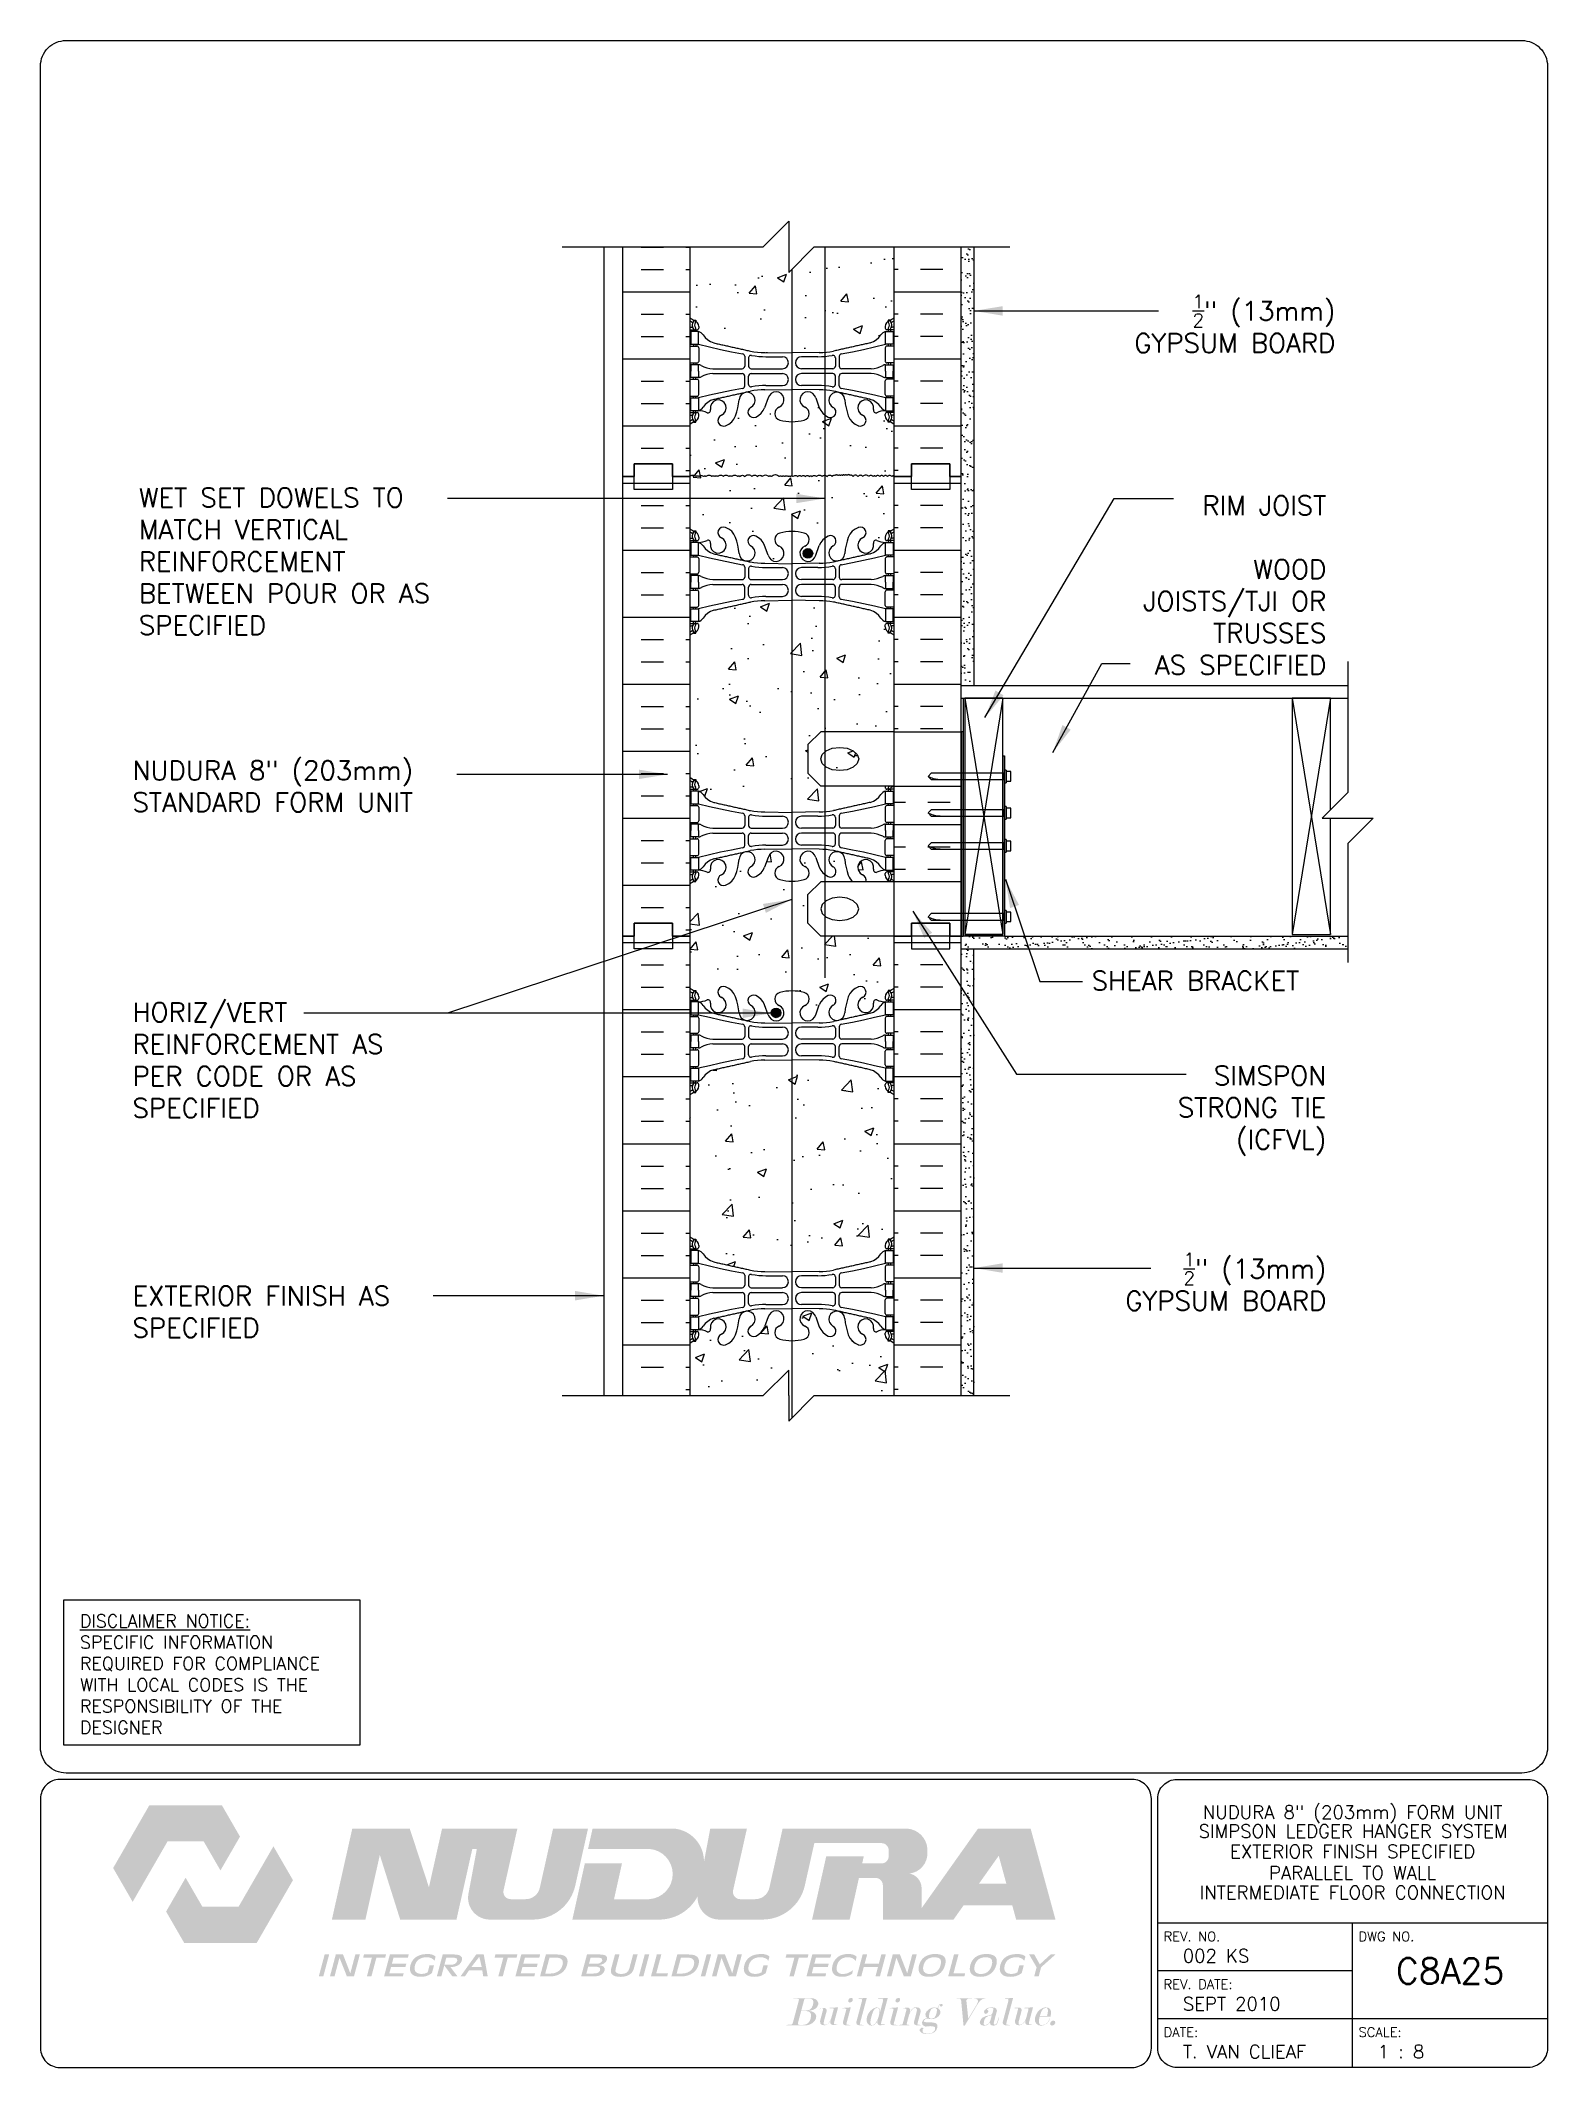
# Paper-space layout 'C8A25' of a CAD drawing. Header units: inches. Extents: x 0.42 to 7.8, y 0.49 to 10.41.
# The model-space entities are those that its viewports show. They can reach past a viewport. Long polylines and large blocks are cut down to what shows.
import ezdxf
from ezdxf.enums import TextEntityAlignment as Align

# ---------------------------------------------------------------- set-up
doc = ezdxf.new("R2010")
doc.units = ezdxf.units.IN
doc.header["$LTSCALE"] = 0.5
doc.header["$MEASUREMENT"] = 0
doc.linetypes.add('DASHED2', pattern=[0.375, 0.25, -0.125])
doc.linetypes.add('HIDDEN2', pattern=[0.1875, 0.125, -0.0625])
for name, color, linetype in [('HATCH', 12, 'Continuous'), ('line25', 2, 'Continuous'), ('LINE3', 3, 'Continuous'), ('LINE50', 5, 'Continuous'), ('LINE9', 9, 'Continuous'), ('LOGO', 7, 'Continuous'), ('TBK_LINE65', 3, 'Continuous'), ('TBK_TEXT', 4, 'Continuous'), ('TEXT', 4, 'Continuous'), ('Web_Edge', 9, 'Continuous')]:
    doc.layers.add(name, color=color, linetype=linetype)
doc.styles.add('DIM', font='romans.shx', dxfattribs={"width": 0.7})
doc.styles.add('ROMANS', font='romans.shx', dxfattribs={"height": 1.125})
doc.dimstyles.new('ext_12', dxfattribs={"dimscale": 12, "dimtxt": 0.09375, "dimasz": 0.09375, "dimexe": 0.09375, "dimexo": 0.0625, "dimgap": 0.0625, "dimtad": 1, "dimdec": 1, "dimzin": 3, "dimdsep": 46, "dimlunit": 4, "dimtxsty": 'DIM', "dimcen": 0.09, "dimdle": 0.09375, "dimclrt": 4, "dimadec": 0, "dimazin": 0, "dimtfac": 1, "dimtdec": 1, "dimtmove": 2, "dimatfit": 3, "dimfxl": 1, "dimfrac": 2, "dimtolj": 1, "dimtzin": 0, "dimarcsym": 0})
pattern_1 = [(37.5, (66.8089, -2.7638), (-0.0157483, 0.481706), [0, -0.38, 0, -0.425, 0, -0.40625]), (7.5, (66.8089, -2.7638), (0.442444, 0.7055365), [0, -0.205, 0, -0.3425, 0, -0.13125]), (327.5, (66.5014, -2.7638), (0.7785355, 0.0014148), [0, -0.125, 0, -0.45, 0, -0.5875]), (317.5, (66.5014, -2.7638), (0.7515317, 0.219419), [0, -0.0625, 0, -0.295, 0, -0.3375])]

psp = doc.layouts.new('C8A25')

# ---------------------------------------------------------------- texts
at = {"layer": 'TBK_TEXT', "color": 7, "style": 'ROMANS'}
for s, p in [('REV. NO.', (5.9215, 1.107)), ('DWG NO.', (6.876, 1.107)), ('REV. DATE:', (5.9215, 0.8726)), ('DATE: ', (5.9215, 0.6382)), ('SCALE:', (6.876, 0.6382))]:
    psp.add_text(s, height=0.04688, dxfattribs=at).set_placement(p)
at = {"layer": 'TEXT', "insert": (0.6134, 2.7065), "char_height": 0.0625, "width": 1.41371, "attachment_point": 1, "style": 'ROMANS'}
psp.add_mtext('{\\Fromans.shx|c1;\\LDISCLAIMER NOTICE:\\l\\PSPECIFIC INFORMATION REQUIRED FOR COMPLIANCE WITH LOCAL CODES IS THE RESPONSIBILITY OF THE DESIGNER}', dxfattribs=at)

msp = doc.modelspace()

# ---------------------------------------------------------------- texts
at = {"layer": 'TEXT', "char_height": 0.75, "style": 'ROMANS'}
for s, insert, width, attachment_point in [('\\A1;{\\H0.7x;\\S1/2;\\H1.4286x;"} (13mm) GYPSUM BOARD', (138.773, 39.346), 9.28726, 9), ('WET SET DOWELS TO MATCH VERTICAL REINFORCEMENT BETWEEN POUR OR AS SPECIFIED ', (91.89, 31.165), 13.24095, 4), ('\\A1;\\PRIM JOIST\\P\\PWOOD \\PJOISTS/TJI OR\\PTRUSSES \\PAS SPECIFIED', (138.42, 26.731), 12.00896, 9), ('NUDURA 8" (203mm) STANDARD FORM UNIT', (91.64, 22.356), 16.30345, 4), ('SHEAR BRACKET', (129.227, 14.74), 15.79937, 4), ('HORIZ/VERT REINFORCEMENT AS PER CODE OR AS SPECIFIED', (91.64, 11.628), 11.69947, 4), ('SIMSPON \\PSTRONG TIE\\P(ICFVL)', (138.42, 9.647), 15.79937, 6), ('\\A1;{\\H0.7x;\\S1/2;\\H1.4286x;"} (13mm) GYPSUM BOARD', (138.42, 1.824), 10.57544, 9), ('EXTERIOR FINISH AS SPECIFIED', (91.64, 1.77), 12.15984, 4)]:
    msp.add_mtext(s, dxfattribs=dict(at, insert=insert, width=width, attachment_point=attachment_point))

# ---------------------------------------------------------------- blocks, each defined once
blk = doc.blocks.new('TITLEBLOCK-Tag')
at = {"style": 'ROMANS'}
for tag, height, p in [('TITLE_LINE_1', 0.0625, (0.927, -0.1328)), ('TITLE_LINE_2', 0.0625, (0.9294, -0.2258)), ('CENTRE-LINE-3', 0.0625, (0.927, -0.3246)), ('TITLE_LINE_4', 0.0625, (0.927, -0.4299)), ('TITLE_LINE_5', 0.0625, (0.927, -0.526)), ('DWG', 0.125, (1.4043, -0.9102))]:
    blk.add_attdef(tag, text='', height=height, dxfattribs=at).set_placement(p, align=Align.MIDDLE_CENTER)
for tag, p in [('LATEST_REVISION', (0.0954, -0.8366)), ('REVISION_DATE', (0.0954, -1.071)), ('DRAWN_BY', (0.0954, -1.3053)), ('SCALE', (1.0499, -1.3053))]:
    blk.add_attdef(tag, text='', height=0.0469, dxfattribs=at).set_placement(p, align=Align.MIDDLE_LEFT)

# ---------------------------------------------------------------- hatches: boundary and pattern name
at = {"layer": 'HATCH'}
h = msp.add_hatch(dxfattribs=at)
h.set_pattern_fill('AR-CONC', color=256, scale=0.5)
edge = h.paths.add_edge_path()
edge.add_arc((121.139, 27.903), 0.5, 46.21089, 66.42182)
edge.add_line((121.339, 28.361), (121.249, 28.361))
edge.add_line((121.249, 28.361), (121.249, 28.403))
edge.add_arc((121.389, 28.61), 0.25, 180, 235.9442, ccw=False)
edge.add_line((121.139, 28.61), (121.139, 28.677))
edge.add_arc((121.201, 28.677), 0.0625, 90, 180, ccw=False)
edge.add_line((121.201, 28.74), (121.249, 28.74))
edge.add_line((121.249, 28.74), (121.249, 28.81))
edge.add_line((121.249, 28.81), (121.144, 28.81))
edge.add_arc((121.266, 29.152), 0.364, 212.04242, 250.33874, ccw=False)
edge.add_arc((120.343, 28.541), 0.743, 34.22802, 73.81071)
edge.add_spline(control_points=[(120.55, 29.255), (119.113, 29.576)], knot_values=[0, 0, 1, 1], degree=1, periodic=0)
edge.add_arc((118.557, 26.644), 2.984, 79.25462, 90.09947)
edge.add_line((118.551, 29.628), (117.485, 29.644))
edge.add_line((117.485, 29.644), (116.418, 29.628))
edge.add_arc((116.413, 26.644), 2.984, 89.90053, 100.74538)
edge.add_spline(control_points=[(115.857, 29.576), (114.419, 29.255)], knot_values=[0, 0, 1, 1], degree=1, periodic=0)
edge.add_arc((114.627, 28.541), 0.743, 106.18929, 145.77198)
edge.add_arc((113.703, 29.152), 0.364, 289.66126, 327.95758, ccw=False)
edge.add_line((113.826, 28.81), (113.721, 28.81))
edge.add_line((113.721, 28.81), (113.721, 28.74))
edge.add_line((113.721, 28.74), (113.768, 28.74))
edge.add_arc((113.768, 28.677), 0.0625, 0, 90, ccw=False)
edge.add_line((113.831, 28.677), (113.831, 28.61))
edge.add_arc((113.581, 28.61), 0.25, 304.0558, 360, ccw=False)
edge.add_line((113.721, 28.403), (113.721, 28.361))
edge.add_line((113.721, 28.361), (113.631, 28.361))
edge.add_arc((113.831, 27.903), 0.5, 113.57818, 133.78911)
edge.add_line((113.485, 28.264), (113.485, 22.717))
edge.add_arc((113.831, 23.078), 0.5, 226.21089, 246.42182)
edge.add_line((113.631, 22.62), (113.721, 22.62))
edge.add_line((113.721, 22.62), (113.721, 22.578))
edge.add_arc((113.581, 22.371), 0.25, 0, 55.9442, ccw=False)
edge.add_line((113.831, 22.371), (113.831, 22.303))
edge.add_arc((113.768, 22.303), 0.0625, -90, 0, ccw=False)
edge.add_line((113.768, 22.241), (113.721, 22.241))
edge.add_line((113.721, 22.241), (113.721, 22.171))
edge.add_line((113.721, 22.171), (113.826, 22.171))
edge.add_arc((113.703, 21.828), 0.364, 32.04242, 70.33874, ccw=False)
edge.add_arc((114.627, 22.44), 0.743, 214.22802, 253.81071)
edge.add_spline(control_points=[(114.419, 21.726), (115.857, 21.405)], knot_values=[0, 0, 1, 1], degree=1, periodic=0)
edge.add_arc((116.413, 24.337), 2.984, 259.25462, 270.09947)
edge.add_line((116.418, 21.353), (117.485, 21.337))
edge.add_line((117.485, 21.337), (118.551, 21.353))
edge.add_arc((118.557, 24.337), 2.984, 269.90053, 280.74538)
edge.add_spline(control_points=[(119.113, 21.405), (120.55, 21.726)], knot_values=[0, 0, 1, 1], degree=1, periodic=0)
edge.add_arc((120.343, 22.44), 0.743, 286.18929, 325.77198)
edge.add_arc((121.266, 21.828), 0.364, 109.66126, 147.95758, ccw=False)
edge.add_line((121.144, 22.171), (121.249, 22.171))
edge.add_line((121.249, 22.171), (121.249, 22.241))
edge.add_line((121.249, 22.241), (121.201, 22.241))
edge.add_arc((121.201, 22.303), 0.0625, 180, 270, ccw=False)
edge.add_line((121.139, 22.303), (121.139, 22.365))
edge.add_line((121.139, 22.365), (118.61, 22.365))
edge.add_line((118.61, 22.365), (118.11, 22.865))
edge.add_line((118.11, 22.865), (118.11, 23.99))
edge.add_line((118.11, 23.99), (118.61, 24.49))
edge.add_line((118.61, 24.49), (121.485, 24.49))
edge.add_line((121.485, 24.49), (121.485, 28.264))
edge = h.paths.add_edge_path()
edge.add_line((121.249, 40.62), (121.339, 40.62))
edge.add_arc((121.139, 41.078), 0.5, 293.57818, 313.78911)
edge.add_line((121.485, 40.717), (121.485, 43.49))
edge.add_line((121.485, 43.49), (118.36, 43.49))
edge.add_line((118.36, 43.49), (117.36, 42.49))
edge.add_line((117.36, 42.49), (117.36, 44.49))
edge.add_line((117.36, 44.49), (116.36, 43.49))
edge.add_line((116.36, 43.49), (113.485, 43.49))
edge.add_line((113.485, 43.49), (113.485, 40.717))
edge.add_arc((113.831, 41.078), 0.5, 226.21089, 246.42182)
edge.add_line((113.631, 40.62), (113.721, 40.62))
edge.add_line((113.721, 40.62), (113.721, 40.578))
edge.add_arc((113.581, 40.371), 0.25, 0, 55.9442, ccw=False)
edge.add_line((113.831, 40.371), (113.831, 40.303))
edge.add_arc((113.768, 40.303), 0.0625, -90, 0, ccw=False)
edge.add_line((113.768, 40.241), (113.721, 40.241))
edge.add_line((113.721, 40.241), (113.721, 40.171))
edge.add_line((113.721, 40.171), (113.826, 40.171))
edge.add_arc((113.703, 39.828), 0.364, 32.04242, 70.33874, ccw=False)
edge.add_arc((114.627, 40.44), 0.743, 214.22802, 253.81071)
edge.add_spline(control_points=[(114.419, 39.726), (115.857, 39.405)], knot_values=[0, 0, 1, 1], degree=1, periodic=0)
edge.add_arc((116.413, 42.337), 2.984, 259.25462, 270.09947)
edge.add_line((116.418, 39.353), (117.485, 39.337))
edge.add_line((117.485, 39.337), (118.551, 39.353))
edge.add_arc((118.557, 42.337), 2.984, 269.90053, 280.74538)
edge.add_spline(control_points=[(119.113, 39.405), (120.55, 39.726)], knot_values=[0, 0, 1, 1], degree=1, periodic=0)
edge.add_arc((120.343, 40.44), 0.743, 286.18929, 325.77198)
edge.add_arc((121.266, 39.828), 0.364, 109.66126, 147.95758, ccw=False)
edge.add_line((121.144, 40.171), (121.249, 40.171))
edge.add_line((121.249, 40.171), (121.249, 40.241))
edge.add_line((121.249, 40.241), (121.201, 40.241))
edge.add_arc((121.201, 40.303), 0.0625, 180, 270, ccw=False)
edge.add_line((121.139, 40.303), (121.139, 40.371))
edge.add_arc((121.389, 40.371), 0.25, 124.0558, 180, ccw=False)
edge.add_line((121.249, 40.578), (121.249, 40.62))
h = msp.add_hatch(dxfattribs=at)
h.set_pattern_fill('INSUL', color=256, scale=7, style=0)
h.set_pattern_definition([(0, (-2812.6767, -362.5191), (0, 2.625), []), (0, (-2812.6767, -361.6441), (0, 2.625), [0.875, -0.875]), (0, (-2812.6767, -360.7691), (0, 2.625), [0.875, -0.875])])
h.paths.add_polyline_path([(113.485, 43.49), (110.86, 43.49), (110.86, 34.49), (111.297, 34.49), (111.297, 34.99), (112.797, 34.99), (112.797, 34.49), (113.485, 34.49)])
h = msp.add_hatch(dxfattribs=at)
h.set_pattern_fill('INSUL', color=256, scale=7, style=0)
h.set_pattern_definition([(180, (3047.6465, -362.5191), (0, 2.625), []), (180, (3047.6465, -361.6441), (0, 2.625), [0.875, -0.875]), (180, (3047.6465, -360.7691), (0, 2.625), [0.875, -0.875])])
h.paths.add_polyline_path([(124.11, 43.49), (121.485, 43.49), (121.485, 34.49), (122.172, 34.49), (122.172, 34.99), (123.672, 34.99), (123.672, 34.49), (124.11, 34.49)])
h = msp.add_hatch(dxfattribs=at)
h.set_pattern_fill('AR-SAND', color=256, scale=0.25, style=0)
h.set_pattern_definition(pattern_1)
h.paths.add_polyline_path([(124.61, 43.49), (124.11, 43.49), (124.11, 26.303), (124.61, 26.303)])
h = msp.add_hatch(dxfattribs=at)
h.set_pattern_fill('AR-CONC', color=256, scale=0.5)
h.paths.add_polyline_path([(121.485, 36.525, 0.088416), (121.339, 36.622), (121.249, 36.622), (121.249, 36.664, -0.249069), (121.139, 36.871), (121.139, 36.938, -0.414214), (121.201, 37.001), (121.249, 37.001), (121.249, 37.071), (121.144, 37.071, 0.085348), (120.814, 36.995, -0.669601), (120.682, 37.116, 2.087231), (120.248, 36.891, -1), (120.085, 36.482, -0.227838), (119.68, 36.907, -0.06598), (119.555, 37.515, 1.629604), (119.084, 37.214, -1.059167), (118.878, 36.832, -0.16372), (118.556, 37.186), (118.414, 37.573, 1.612474), (117.982, 37.213, -0.734872), (117.959, 36.702, -0.068475), (117.485, 36.64, -0.068475), (117.011, 36.702, -0.734872), (116.988, 37.213, 1.612474), (116.556, 37.573), (116.413, 37.186, -0.16372), (116.092, 36.832, -1.059167), (115.885, 37.214, 1.629604), (115.414, 37.515, -0.06598), (115.29, 36.907, -0.227838), (114.885, 36.482, -1), (114.722, 36.891, 2.087231), (114.288, 37.116, -0.669601), (114.155, 36.995, 0.085348), (113.826, 37.071), (113.721, 37.071), (113.721, 37.001), (113.768, 37.001, -0.414214), (113.831, 36.938), (113.831, 36.871, -0.249069), (113.721, 36.664), (113.721, 36.622), (113.631, 36.622, 0.088416), (113.485, 36.525), (113.485, 34.49, -0.520567), (113.716, 34.49, -0.520567), (113.836, 34.49, -0.520567), (114.02, 34.49, -0.520567), (114.125, 34.49, -0.520567), (114.335, 34.49, -0.520567), (114.461, 34.49, -0.520567), (114.587, 34.49, -0.520567), (114.796, 34.49, -0.520567), (115.006, 34.49, -0.520567), (115.127, 34.49, -0.520567), (115.353, 34.49, -0.520567), (115.447, 34.49, -0.520567), (115.636, 34.49, -0.520567), (115.914, 34.49, -0.520567), (116.124, 34.49, -0.520567), (116.323, 34.49, -0.520567), (116.57, 34.49, -0.520567), (116.68, 34.49, -0.520567), (116.986, 34.49, -0.520567), (117.091, 34.49, -0.520567), (117.207, 34.49, -0.520567), (117.327, 34.49, -0.520567), (117.416, 34.49, -0.520567), (117.532, 34.49, -0.520567), (117.71, 34.49, -0.520567), (117.857, 34.49, -0.520567), (118.009, 34.49, -0.520567), (118.167, 34.49, -0.520567), (118.266, 34.49, -0.520567), (118.445, 34.49, -0.520567), (118.665, 34.49, -0.520567), (118.859, 34.49, -0.520567), (119.064, 34.49, -0.520567), (119.164, 34.532, -0.520567), (119.295, 34.532, -0.520567), (119.384, 34.532, -0.520567), (119.467, 34.532, -0.520567), (119.55, 34.532, -0.520567), (119.639, 34.532, -0.520567), (119.77, 34.532, -0.520567), (119.87, 34.49, -0.520567), (120.074, 34.49, -0.520567), (120.269, 34.49, -0.520567), (120.489, 34.49, -0.520567), (120.667, 34.49, -0.520567), (120.767, 34.49, -0.520567), (120.924, 34.49, -0.520567), (121.076, 34.49, -0.520567), (121.223, 34.49, -0.520567), (121.402, 34.49, -0.615119), (121.485, 34.49)])
h.paths.add_polyline_path([(121.485, 34.49, 0.615119), (121.402, 34.49, 0.520567), (121.223, 34.49, 0.520567), (121.076, 34.49, 0.520567), (120.924, 34.49, 0.520567), (120.767, 34.49, 0.520567), (120.667, 34.49, 0.520567), (120.489, 34.49, 0.520567), (120.269, 34.49, 0.520567), (120.074, 34.49, 0.520567), (119.87, 34.49, 0.520567), (119.77, 34.532, 0.520567), (119.639, 34.532, 0.520567), (119.55, 34.532, 0.520567), (119.467, 34.532, 0.520567), (119.384, 34.532, 0.520567), (119.295, 34.532, 0.520567), (119.164, 34.532, 0.520567), (119.064, 34.49, 0.520567), (118.859, 34.49, 0.520567), (118.665, 34.49, 0.520567), (118.445, 34.49, 0.520567), (118.266, 34.49, 0.520567), (118.167, 34.49, 0.520567), (118.009, 34.49, 0.520567), (117.857, 34.49, 0.520567), (117.71, 34.49, 0.520567), (117.532, 34.49, 0.520567), (117.416, 34.49, 0.520567), (117.327, 34.49, 0.520567), (117.207, 34.49, 0.520567), (117.091, 34.49, 0.520567), (116.986, 34.49, 0.520567), (116.68, 34.49, 0.520567), (116.57, 34.49, 0.520567), (116.323, 34.49, 0.520567), (116.124, 34.49, 0.520567), (115.914, 34.49, 0.520567), (115.636, 34.49, 0.520567), (115.447, 34.49, 0.520567), (115.353, 34.49, 0.520567), (115.127, 34.49, 0.520567), (115.006, 34.49, 0.520567), (114.796, 34.49, 0.520567), (114.587, 34.49, 0.520567), (114.461, 34.49, 0.520567), (114.335, 34.49, 0.520567), (114.125, 34.49, 0.520567), (114.02, 34.49, 0.520567), (113.836, 34.49, 0.520567), (113.716, 34.49, 0.520567), (113.485, 34.49), (113.485, 32.456, 0.088416), (113.631, 32.359), (113.721, 32.359), (113.721, 32.317, -0.249069), (113.831, 32.11), (113.831, 32.042, -0.414214), (113.768, 31.98), (113.721, 31.98), (113.721, 31.91), (113.826, 31.91, 0.085348), (114.155, 31.985, -0.669601), (114.288, 31.865, 2.087231), (114.722, 32.09, -1), (114.885, 32.498, -0.227838), (115.29, 32.074, -0.06598), (115.414, 31.465, 1.629604), (115.885, 31.766, -1.059167), (116.092, 32.148, -0.16372), (116.413, 31.795), (116.556, 31.408, 1.612474), (116.988, 31.767, -0.734872), (117.011, 32.278, -0.068475), (117.485, 32.34, -0.068475), (117.959, 32.278, -0.734872), (117.982, 31.767, 1.612474), (118.414, 31.408), (118.556, 31.795, -0.16372), (118.878, 32.148, -1.059167), (119.084, 31.766, 1.629604), (119.555, 31.465, -0.06598), (119.68, 32.074, -0.227838), (120.085, 32.498, -1), (120.248, 32.09, 2.087231), (120.682, 31.865, -0.669601), (120.814, 31.985, 0.085348), (121.144, 31.91), (121.249, 31.91), (121.249, 31.98), (121.201, 31.98, -0.414214), (121.139, 32.042), (121.139, 32.11, -0.249069), (121.249, 32.317), (121.249, 32.359), (121.339, 32.359, 0.088416), (121.485, 32.456)])
h = msp.add_hatch(dxfattribs=at)
h.set_pattern_fill('INSUL', color=256, scale=7, style=0)
h.set_pattern_definition([(0, (-2812.6767, -380.5191), (0, 2.625), []), (0, (-2812.6767, -379.6441), (0, 2.625), [0.875, -0.875]), (0, (-2812.6767, -378.7691), (0, 2.625), [0.875, -0.875])])
h.paths.add_polyline_path([(110.86, 16.49), (111.297, 16.49), (111.297, 16.99), (112.797, 16.99), (112.797, 16.49), (113.485, 16.49), (113.485, 34.49), (112.797, 34.49), (112.797, 34.99), (111.297, 34.99), (111.297, 34.49), (110.86, 34.49)])
h = msp.add_hatch(dxfattribs=at)
h.set_pattern_fill('INSUL', color=256, scale=7, style=0)
h.set_pattern_definition([(180, (3047.6465, -380.5191), (0, 2.625), []), (180, (3047.6465, -379.6441), (0, 2.625), [0.875, -0.875]), (180, (3047.6465, -378.7691), (0, 2.625), [0.875, -0.875])])
h.paths.add_polyline_path([(121.485, 24.49), (124.11, 24.49), (124.11, 34.49), (123.672, 34.49), (123.672, 34.99), (122.172, 34.99), (122.172, 34.49), (121.485, 34.49)])
h = msp.add_hatch(dxfattribs=at)
h.set_pattern_fill('AR-CONC', color=256, scale=0.5, style=0)
h.set_pattern_definition([(50, (-70.1976, 3.922), (3.5863, -0.31376), [0.375, -4.125]), (355, (-70.1976, 3.922), (-0.69376, 3.76096), [0.3, -3.3]), (100.4514, (-69.8988, 3.8957), (2.89255, 3.4472), [0.3187, -3.50571]), (46.1842, (-70.1976, 4.922), (5.33621, -0.8276), [0.5625, -6.1875]), (96.6356, (-69.753, 4.853), (4.67331, 4.87059), [0.47805, -5.25856]), (351.1842, (-70.1976, 4.922), (4.67331, 4.8706), [0.45, -4.95]), (21, (-69.6976, 4.672), (2.984535, -2.013094), [0.375, -4.125]), (326, (-69.6976, 4.672), (1.21658, 3.62575), [0.3, -3.3]), (71.4514, (-69.449, 4.504), (4.20111, 1.61265), [0.3187, -3.50571]), (37.5, (-70.1976, 3.9219), (0.060799, 1.664469), [0, -3.26, 0, -3.35, 0, -3.3125]), (7.5, (-70.1976, 3.9219), (1.315348, 1.972059), [0, -1.91, 0, -3.185, 0, -1.2625]), (327.5, (-71.3126, 3.9219), (2.669112, -0.112774), [0, -1.25, 0, -3.9, 0, -5.175]), (317.5, (-71.8126, 3.9219), (2.91593, 0.500525), [0, -1.625, 0, -2.59, 0, -3.675])])
edge = h.paths.add_edge_path()
edge.add_ellipse((119.356, 23.428), major_axis=(-0.746, 0), ratio=0.610344, start_angle=0, end_angle=360)
h = msp.add_hatch(dxfattribs=at)
h.set_pattern_fill('INSUL', color=256, scale=7, style=0)
h.set_pattern_definition([(0, (66.809, -2.7638), (0, 2.625), []), (0, (66.809, -1.8888), (0, 2.625), [0.875, -0.875]), (0, (66.809, -1.0138), (0, 2.625), [0.875, -0.875])])
h.paths.add_polyline_path([(124.11, 22.365), (121.485, 22.365), (121.485, 18.615), (124.11, 18.615)])
h = msp.add_hatch(dxfattribs=at)
h.set_pattern_fill('AR-CONC', color=256, scale=0.5)
h.paths.add_polyline_path([(121.485, 0.525, 0.088416), (121.339, 0.622), (121.249, 0.622), (121.249, 0.664, -0.249069), (121.139, 0.871), (121.139, 0.938, -0.414214), (121.201, 1.001), (121.249, 1.001), (121.249, 1.071), (121.144, 1.071, 0.085348), (120.814, 0.995, -0.669601), (120.682, 1.116, 2.087231), (120.248, 0.891, -1), (120.085, 0.482, -0.21345), (119.692, 0.872, -0.068226), (119.557, 1.499, 1.753171), (119.106, 1.203, -0.940793), (118.902, 0.82, -0.173075), (118.556, 1.186), (118.414, 1.573, 1.612474), (117.982, 1.213, -0.734872), (117.959, 0.702, -0.068475), (117.485, 0.64, -0.068475), (117.011, 0.702, -0.734872), (116.988, 1.213, 1.612474), (116.556, 1.573), (116.413, 1.186, -0.173075), (116.068, 0.82, -0.940793), (115.864, 1.203, 1.753171), (115.413, 1.499, -0.068226), (115.277, 0.872, -0.21345), (114.885, 0.482, -1), (114.722, 0.891, 2.087231), (114.288, 1.116, -0.669601), (114.155, 0.995, 0.085348), (113.826, 1.071), (113.721, 1.071), (113.721, 1.001), (113.768, 1.001, -0.414214), (113.831, 0.938), (113.831, 0.871, -0.249069), (113.721, 0.664), (113.721, 0.622), (113.631, 0.622, 0.088416), (113.485, 0.525), (113.485, -1.51), (116.36, -1.51), (117.36, -0.51), (117.36, -1.51), (117.36, -2.51), (118.36, -1.51), (121.485, -1.51)])
edge = h.paths.add_edge_path()
edge.add_arc((121.139, 9.903), 0.5, 46.21089, 66.42182)
edge.add_line((121.339, 10.361), (121.249, 10.361))
edge.add_line((121.249, 10.361), (121.249, 10.403))
edge.add_arc((121.389, 10.61), 0.25, 180, 235.9442, ccw=False)
edge.add_line((121.139, 10.61), (121.139, 10.677))
edge.add_arc((121.201, 10.677), 0.0625, 90, 180, ccw=False)
edge.add_line((121.201, 10.74), (121.249, 10.74))
edge.add_line((121.249, 10.74), (121.249, 10.81))
edge.add_line((121.249, 10.81), (121.144, 10.81))
edge.add_arc((121.266, 11.152), 0.364, 214.97751, 250.33874, ccw=False)
edge.add_arc((120.343, 10.541), 0.743, 32.79192, 73.81071)
edge.add_spline(control_points=[(120.55, 11.255), (119.113, 11.576)], knot_values=[0, 0, 1, 1], degree=1, periodic=0)
edge.add_arc((118.557, 8.644), 2.984, 79.25462, 90.09947)
edge.add_line((118.551, 11.628), (117.485, 11.644))
edge.add_line((117.485, 11.644), (116.418, 11.628))
edge.add_arc((116.413, 8.644), 2.984, 89.90053, 100.74538)
edge.add_spline(control_points=[(115.857, 11.576), (114.419, 11.255)], knot_values=[0, 0, 1, 1], degree=1, periodic=0)
edge.add_arc((114.627, 10.541), 0.743, 106.18929, 147.20808)
edge.add_arc((113.703, 11.152), 0.364, 289.66126, 325.02249, ccw=False)
edge.add_line((113.826, 10.81), (113.721, 10.81))
edge.add_line((113.721, 10.81), (113.721, 10.74))
edge.add_line((113.721, 10.74), (113.768, 10.74))
edge.add_arc((113.768, 10.677), 0.0625, 0, 90, ccw=False)
edge.add_line((113.831, 10.677), (113.831, 10.61))
edge.add_arc((113.581, 10.61), 0.25, 304.0558, 360, ccw=False)
edge.add_line((113.721, 10.403), (113.721, 10.361))
edge.add_line((113.721, 10.361), (113.631, 10.361))
edge.add_arc((113.831, 9.903), 0.5, 113.57818, 133.78911)
edge.add_line((113.485, 10.264), (113.485, 4.717))
edge.add_arc((113.831, 5.078), 0.5, 226.21089, 246.42182)
edge.add_line((113.631, 4.62), (113.721, 4.62))
edge.add_line((113.721, 4.62), (113.721, 4.578))
edge.add_arc((113.581, 4.371), 0.25, 0, 55.9442, ccw=False)
edge.add_line((113.831, 4.371), (113.831, 4.303))
edge.add_arc((113.768, 4.303), 0.0625, -90, 0, ccw=False)
edge.add_line((113.768, 4.241), (113.721, 4.241))
edge.add_line((113.721, 4.241), (113.721, 4.171))
edge.add_line((113.721, 4.171), (113.826, 4.171))
edge.add_arc((113.703, 3.828), 0.364, 34.97751, 70.33874, ccw=False)
edge.add_arc((114.627, 4.44), 0.743, 212.79192, 253.81071)
edge.add_spline(control_points=[(114.419, 3.726), (115.857, 3.405)], knot_values=[0, 0, 1, 1], degree=1, periodic=0)
edge.add_arc((116.413, 6.337), 2.984, 259.25462, 270.09947)
edge.add_line((116.418, 3.353), (117.485, 3.337))
edge.add_line((117.485, 3.337), (118.551, 3.353))
edge.add_arc((118.557, 6.337), 2.984, 269.90053, 280.74538)
edge.add_spline(control_points=[(119.113, 3.405), (120.55, 3.726)], knot_values=[0, 0, 1, 1], degree=1, periodic=0)
edge.add_arc((120.343, 4.44), 0.743, 286.18929, 327.20808)
edge.add_arc((121.266, 3.828), 0.364, 109.66126, 145.02249, ccw=False)
edge.add_line((121.144, 4.171), (121.249, 4.171))
edge.add_line((121.249, 4.171), (121.249, 4.241))
edge.add_line((121.249, 4.241), (121.201, 4.241))
edge.add_arc((121.201, 4.303), 0.0625, 180, 270, ccw=False)
edge.add_line((121.139, 4.303), (121.139, 4.371))
edge.add_arc((121.389, 4.371), 0.25, 124.0558, 180, ccw=False)
edge.add_line((121.249, 4.578), (121.249, 4.62))
edge.add_line((121.249, 4.62), (121.339, 4.62))
edge.add_arc((121.139, 5.078), 0.5, 293.57818, 313.78911)
edge.add_line((121.485, 4.717), (121.485, 10.264))
h.paths.add_polyline_path([(121.485, 16.49), (118.61, 16.49), (118.11, 16.99), (118.11, 18.115), (118.61, 18.615), (119.868, 18.615, -0.116245), (119.692, 18.872, -0.068226), (119.557, 19.499, 1.753171), (119.106, 19.203, -0.940793), (118.902, 18.82, -0.173075), (118.556, 19.186), (118.414, 19.573, 1.612474), (117.982, 19.213, -0.734872), (117.959, 18.702, -0.068475), (117.485, 18.64, -0.068475), (117.011, 18.702, -0.734872), (116.988, 19.213, 1.612474), (116.556, 19.573), (116.413, 19.186, -0.173075), (116.068, 18.82, -0.940793), (115.864, 19.203, 1.753171), (115.413, 19.499, -0.068226), (115.277, 18.872, -0.21345), (114.885, 18.482, -1), (114.722, 18.891, 2.087231), (114.288, 19.116, -0.669601), (114.155, 18.995, 0.085348), (113.826, 19.071), (113.721, 19.071), (113.721, 19.001), (113.768, 19.001, -0.414214), (113.831, 18.938), (113.831, 18.871, -0.249069), (113.721, 18.664), (113.721, 18.622), (113.631, 18.622, 0.088416), (113.485, 18.525), (113.485, 16.49), (113.485, 14.456, 0.088416), (113.631, 14.359), (113.721, 14.359), (113.721, 14.317, -0.249069), (113.831, 14.11), (113.831, 14.042, -0.414214), (113.768, 13.98), (113.721, 13.98), (113.721, 13.91), (113.826, 13.91, 0.085348), (114.155, 13.985, -0.669601), (114.288, 13.865, 2.087231), (114.722, 14.09, -1), (114.885, 14.498, -0.21345), (115.277, 14.109, -0.068226), (115.413, 13.481, 1.753171), (115.864, 13.778, -0.940793), (116.068, 14.161, -0.173075), (116.413, 13.795), (116.556, 13.408, 1.612474), (116.988, 13.767, -0.734872), (117.011, 14.278, -0.068475), (117.485, 14.34, -0.068475), (117.959, 14.278, -0.734872), (117.982, 13.767, 1.612474), (118.414, 13.408), (118.556, 13.795, -0.173075), (118.902, 14.161, -0.940793), (119.106, 13.778, 1.753171), (119.557, 13.481, -0.068226), (119.692, 14.109, -0.21345), (120.085, 14.498, -1), (120.248, 14.09, 2.087231), (120.682, 13.865, -0.669601), (120.814, 13.985, 0.085348), (121.144, 13.91), (121.249, 13.91), (121.249, 13.98), (121.201, 13.98, -0.414214), (121.139, 14.042), (121.139, 14.11, -0.249069), (121.249, 14.317), (121.249, 14.359), (121.339, 14.359, 0.088416), (121.485, 14.456)])
h.paths.add_polyline_path([(121.139, 18.871), (121.139, 18.938, -0.414214), (121.201, 19.001), (121.249, 19.001), (121.249, 19.071), (121.144, 19.071, 0.085348), (120.814, 18.995, -0.669601), (120.682, 19.116, 2.087231), (120.248, 18.891, -0.399436), (120.374, 18.615), (121.249, 18.615), (121.249, 18.664, -0.249069)], flags=17)
h = msp.add_hatch(dxfattribs=at)
h.set_pattern_fill('INSUL', color=256, scale=7, style=0)
h.set_pattern_definition([(0, (-2812.6767, -398.5191), (0, 2.625), []), (0, (-2812.6767, -397.6441), (0, 2.625), [0.875, -0.875]), (0, (-2812.6767, -396.7691), (0, 2.625), [0.875, -0.875])])
h.paths.add_polyline_path([(110.86, -1.51), (111.297, -1.51), (111.297, -1.01), (112.797, -1.01), (112.797, -1.51), (113.485, -1.51), (113.485, 16.49), (112.797, 16.49), (112.797, 16.99), (111.297, 16.99), (111.297, 16.49), (110.86, 16.49)])
h = msp.add_hatch(dxfattribs=at)
h.set_pattern_fill('INSUL', color=256, scale=7, style=0)
h.set_pattern_definition([(180, (3047.6465, -398.5191), (0, 2.625), []), (180, (3047.6465, -397.6441), (0, 2.625), [0.875, -0.875]), (180, (3047.6465, -396.7691), (0, 2.625), [0.875, -0.875])])
h.paths.add_polyline_path([(124.11, -1.51), (123.672, -1.51), (123.672, -1.01), (122.172, -1.01), (122.172, -1.51), (121.485, -1.51), (121.485, 16.49), (122.172, 16.49), (122.172, 16.99), (123.672, 16.99), (123.672, 16.49), (124.11, 16.49)])
h = msp.add_hatch(dxfattribs=at)
h.set_pattern_fill('AR-SAND', color=256, scale=0.25, style=0)
h.set_pattern_definition(pattern_1)
h.paths.add_polyline_path([(139.261, 15.99), (139.261, 16.49), (125.815, 16.49), (124.19, 16.49), (124.11, 16.49), (124.11, 15.99)])
h = msp.add_hatch(dxfattribs=at)
h.set_pattern_fill('AR-SAND', color=256, scale=0.25, style=0)
h.set_pattern_definition(pattern_1)
h.paths.add_polyline_path([(124.61, 15.99), (124.11, 15.99), (124.11, -1.51), (124.61, -1.51)])
at = {"layer": 'LINE3'}
for points in [[(117.921, 31.48, 1), (118.296, 31.48, 1)], [(116.674, 13.48, 1), (117.049, 13.48, 1)]]:
    msp.add_hatch(color=256, dxfattribs=at).paths.add_polyline_path(points)

# ---------------------------------------------------------------- linework, layer by layer
at = {"layer": 'HATCH'}
for p, q in [((124.252, 25.803), (125.752, 16.553)), ((125.752, 25.803), (124.252, 16.553)), ((137.089, 25.803), (138.589, 16.553)), ((138.589, 25.803), (137.089, 16.553))]:
    msp.add_line(p, q, dxfattribs=at)
for points in [[(113.485, 34.49, -0.520567), (113.716, 34.49, -0.520567), (113.836, 34.49, -0.520567), (114.02, 34.49, -0.520567), (114.125, 34.49, -0.520567), (114.335, 34.49, -0.520567), (114.461, 34.49, -0.520567), (114.587, 34.49, -0.520567), (114.796, 34.49, -0.520567), (115.006, 34.49, -0.520567), (115.127, 34.49, -0.520567), (115.353, 34.49, -0.520567), (115.447, 34.49, -0.520567), (115.636, 34.49, -0.520567), (115.914, 34.49, -0.520567), (116.124, 34.49, -0.520567), (116.323, 34.49, -0.520567), (116.57, 34.49, -0.520567), (116.68, 34.49, -0.520567), (116.986, 34.49, -0.520567), (117.091, 34.49, -0.520567), (117.207, 34.49, -0.520567), (117.327, 34.49, -0.520567), (117.416, 34.49, -0.520567), (117.532, 34.49, -0.520567), (117.71, 34.49, -0.520567), (117.857, 34.49, -0.520567), (118.009, 34.49, -0.520567), (118.167, 34.49, -0.520567), (118.266, 34.49, -0.520567), (118.445, 34.49, -0.520567), (118.665, 34.49, -0.520567), (118.859, 34.49, -0.520567), (119.064, 34.49, -0.520567), (119.164, 34.532, -0.520567), (119.295, 34.532, -0.520567), (119.384, 34.532, -0.520567), (119.467, 34.532)], [(121.485, 34.49, 0.615119), (121.402, 34.49, 0.520567), (121.223, 34.49, 0.520567), (121.076, 34.49, 0.520567), (120.924, 34.49, 0.520567), (120.767, 34.49, 0.520567), (120.667, 34.49, 0.520567), (120.489, 34.49, 0.520567), (120.269, 34.49, 0.520567), (120.074, 34.49, 0.520567), (119.87, 34.49, 0.520567), (119.77, 34.532, 0.520567), (119.639, 34.532, 0.520567), (119.55, 34.532, 0.520567), (119.467, 34.532)]]:
    msp.add_lwpolyline(points, format="xyb", dxfattribs=at)
at = {"layer": 'line25'}
for p, q in [((113.485, 43.49), (113.485, 34.49)), ((121.485, 34.49), (121.485, 43.49)), ((113.485, 34.49), (113.485, 16.49)), ((121.485, 10.865), (121.485, 34.49)), ((124.11, 25.803), (139.261, 25.803)), ((125.752, 23.553), (125.752, 16.553)), ((113.485, 16.49), (113.485, -1.51)), ((125.752, 16.553), (124.252, 16.553)), ((125.815, 16.49), (139.261, 16.49)), ((125.815, 16.49), (127.127, 16.49)), ((121.485, -1.51), (121.485, 10.865))]:
    msp.add_line(p, q, dxfattribs=at)
at = {"layer": 'line25', "color": 9}
for p, q in [((122.815, 22.744), (122.94, 22.869)), ((122.815, 22.744), (122.94, 22.619)), ((125.877, 22.994), (125.815, 22.994)), ((125.815, 22.994), (125.815, 22.494)), ((125.815, 22.494), (125.877, 22.494)), ((125.877, 22.994), (125.877, 22.494)), ((126.065, 22.932), (125.877, 22.932)), ((125.877, 22.557), (126.065, 22.557)), ((126.065, 22.557), (126.065, 22.932)), ((122.815, 21.316), (122.94, 21.441)), ((125.877, 21.566), (125.815, 21.566)), ((125.815, 21.566), (125.815, 21.066)), ((125.877, 21.566), (125.877, 21.066)), ((126.065, 21.503), (125.877, 21.503)), ((126.065, 21.128), (126.065, 21.503)), ((122.815, 21.316), (122.94, 21.191)), ((125.815, 21.066), (125.877, 21.066)), ((125.877, 21.128), (126.065, 21.128)), ((122.815, 20.022), (122.94, 20.147)), ((122.815, 20.022), (122.94, 19.897)), ((125.877, 20.272), (125.815, 20.272)), ((125.815, 20.272), (125.815, 19.772)), ((125.877, 20.272), (125.877, 19.772)), ((126.065, 20.209), (125.877, 20.209)), ((126.065, 19.834), (126.065, 20.209)), ((125.815, 19.772), (125.877, 19.772)), ((125.877, 19.834), (126.065, 19.834)), ((125.877, 17.493), (125.815, 17.493)), ((125.815, 17.493), (125.815, 16.993)), ((125.877, 17.493), (125.877, 16.993)), ((122.815, 17.243), (122.94, 17.368)), ((122.815, 17.243), (122.94, 17.118)), ((125.815, 16.993), (125.877, 16.993)), ((126.065, 17.43), (125.877, 17.43)), ((125.877, 17.055), (126.065, 17.055)), ((126.065, 17.055), (126.065, 17.43))]:
    msp.add_line(p, q, dxfattribs=at)
at = {"layer": 'line25'}
msp.add_lwpolyline([(124.252, 16.553), (125.752, 16.553), (125.752, 25.803), (124.252, 25.803)], close=True, dxfattribs=at)
msp.add_lwpolyline([(138.589, 21.444), (138.589, 25.803), (137.089, 25.803), (137.089, 16.553), (138.589, 16.553), (138.589, 21.115)], dxfattribs=at)
at = {"layer": 'line25', "color": 9}
for points in [[(122.94, 22.619), (125.815, 22.619), (125.815, 22.869), (122.94, 22.869)], [(122.94, 21.191), (125.815, 21.191), (125.815, 21.441), (122.94, 21.441)], [(122.94, 19.897), (125.815, 19.897), (125.815, 20.147), (122.94, 20.147)], [(122.94, 17.118), (125.815, 17.118), (125.815, 17.368), (122.94, 17.368)]]:
    msp.add_lwpolyline(points, dxfattribs=at)
for points in [[(122.815, 22.744), (123.014, 22.667), (123.384, 22.619)], [(122.815, 21.316), (123.014, 21.238), (123.384, 21.191)], [(122.815, 20.022), (123.014, 19.944), (123.384, 19.897)], [(122.815, 17.243), (123.014, 17.165), (123.384, 17.118)]]:
    msp.add_spline(points, degree=3, dxfattribs=at)
at = {"layer": 'LINE3'}
for p, q in [((118.775, 43.49), (118.775, 14.851)), ((117.473, 42.604), (117.473, 34.52)), ((117.473, 33.02), (117.473, -2.396))]:
    msp.add_line(p, q, dxfattribs=at)
for centre in [(118.109, 31.48), (116.861, 13.48)]:
    msp.add_circle(centre, 0.188, dxfattribs=at)
at = {"layer": 'LINE50'}
for p, q in [((110.86, 34.49), (110.86, 43.49)), ((124.11, 34.49), (124.11, 43.49)), ((110.86, 16.49), (110.86, 34.49)), ((124.11, 16.49), (124.11, 34.49)), ((110.86, -1.51), (110.86, 16.49)), ((124.11, -1.51), (124.11, 16.49))]:
    msp.add_line(p, q, dxfattribs=at)
for points in [[(110.86, 34.49), (111.297, 34.49), (111.297, 34.99), (112.797, 34.99), (112.797, 34.49), (113.485, 34.49)], [(113.485, 34.49), (112.797, 34.49), (112.797, 34.99), (111.297, 34.99), (111.297, 34.49), (110.86, 34.49)], [(124.11, 34.49), (123.672, 34.49), (123.672, 34.99), (122.172, 34.99), (122.172, 34.49), (121.485, 34.49)], [(121.485, 34.49), (122.172, 34.49), (122.172, 34.99), (123.672, 34.99), (123.672, 34.49), (124.11, 34.49)], [(113.485, 16.49), (112.797, 16.49), (112.797, 16.99), (111.297, 16.99), (111.297, 16.49), (110.86, 16.49)], [(110.86, 16.49), (111.297, 16.49), (111.297, 16.99), (112.797, 16.99), (112.797, 16.49), (113.485, 16.49)], [(121.485, 16.49), (122.172, 16.49), (122.172, 16.99), (123.672, 16.99), (123.672, 16.49), (124.11, 16.49)], [(124.11, 16.49), (123.672, 16.49), (123.672, 16.99), (122.172, 16.99), (122.172, 16.49), (121.485, 16.49)]]:
    msp.add_lwpolyline(points, dxfattribs=at)
at = {"layer": 'LINE9'}
for p, q in [((117.36, 44.49), (116.36, 43.49)), ((117.36, 44.49), (117.36, 42.49)), ((108.476, 43.49), (116.36, 43.49)), ((110.11, 43.49), (110.11, -1.51)), ((117.36, 42.49), (118.36, 43.49)), ((118.36, 43.49), (126.027, 43.49)), ((124.61, 43.49), (124.61, 26.303)), ((124.11, 26.303), (139.261, 26.303)), ((124.19, 25.803), (124.19, 16.49)), ((118.61, 24.49), (118.11, 23.99)), ((121.485, 24.49), (118.61, 24.49)), ((125.752, 23.553), (125.815, 23.553)), ((125.815, 23.553), (125.815, 16.49)), ((118.61, 22.365), (118.11, 22.865)), ((121.485, 22.365), (118.61, 22.365)), ((118.61, 18.615), (118.11, 18.115)), ((121.485, 18.615), (118.61, 18.615)), ((118.61, 16.49), (118.11, 16.99)), ((121.485, 16.49), (118.61, 16.49)), ((124.11, 15.99), (139.261, 15.99)), ((125.815, 16.49), (124.19, 16.49)), ((124.61, -1.51), (124.61, 15.99)), ((117.36, -0.51), (116.36, -1.51)), ((117.36, -1.51), (117.36, -0.51)), ((108.476, -1.51), (116.36, -1.51)), ((117.36, -2.51), (118.36, -1.51)), ((117.36, -1.51), (117.36, -2.51)), ((118.36, -1.51), (126.027, -1.51))]:
    msp.add_line(p, q, dxfattribs=at)
at = {"layer": 'LINE9', "linetype": 'HIDDEN2'}
for p, q in [((121.485, 24.49), (124.11, 24.49)), ((121.485, 22.365), (124.11, 22.365)), ((124.11, 18.615), (121.485, 18.615)), ((124.11, 16.49), (121.485, 16.49))]:
    msp.add_line(p, q, dxfattribs=at)
at = {"layer": 'LINE9', "linetype": 'DASHED2', "ltscale": 0.15}
for points in [[(112.797, 34.49), (112.797, 34.49), (112.797, 33.99), (111.297, 33.99), (111.297, 34.49), (111.297, 34.49)], [(123.672, 34.49), (123.672, 34.49), (123.672, 33.99), (122.172, 33.99), (122.172, 34.49), (122.172, 34.49)], [(112.797, 16.49), (112.797, 16.49), (112.797, 15.99), (111.297, 15.99), (111.297, 16.49), (111.297, 16.49)], [(122.172, 16.49), (122.172, 16.49), (122.172, 15.99), (123.672, 15.99), (123.672, 16.49), (123.672, 16.49)]]:
    msp.add_lwpolyline(points, dxfattribs=at)
at = {"layer": 'LINE9'}
for points in [[(139.261, 27.24), (139.261, 24.873)], [(139.261, 25.803), (139.261, 22.115), (138.261, 21.115), (140.261, 21.115), (139.261, 20.115), (139.261, 15.461)], [(118.11, 23.99), (118.11, 22.865)], [(118.11, 16.99), (118.11, 18.115)]]:
    msp.add_lwpolyline(points, dxfattribs=at)
msp.add_lwpolyline([(124.11, 16.49), (124.19, 16.49), (124.19, 24.49), (124.11, 24.49)], close=True, dxfattribs=at)
msp.add_ellipse((119.356, 23.428), major_axis=(-0.746, 0), ratio=0.610344, dxfattribs=at)
at = {"layer": 'LINE9', "extrusion": (0, 0, -1)}
msp.add_ellipse((119.356, 17.553), major_axis=(-0.746, 0), ratio=0.610344, dxfattribs=at)
at = {"layer": 'Web_Edge'}
for p, q in [((113.631, 40.62), (113.721, 40.62)), ((113.721, 40.62), (113.721, 40.578)), ((121.339, 40.62), (121.249, 40.62)), ((121.249, 40.62), (121.249, 40.578)), ((113.485, 40.341), (113.563, 40.341)), ((113.485, 40.241), (113.768, 40.241)), ((113.631, 40.241), (113.631, 40.171)), ((113.721, 40.241), (113.721, 40.171)), ((113.831, 40.371), (113.831, 40.303)), ((121.139, 40.371), (121.139, 40.303)), ((121.485, 40.241), (121.201, 40.241)), ((121.249, 40.241), (121.249, 40.171)), ((121.339, 40.241), (121.339, 40.171)), ((121.485, 40.341), (121.407, 40.341)), ((113.485, 39.601), (113.768, 39.601)), ((113.485, 38.941), (113.768, 38.941)), ((113.631, 39.671), (113.631, 39.601)), ((113.631, 38.941), (113.631, 38.871)), ((113.721, 39.671), (113.721, 39.601)), ((113.721, 38.941), (113.721, 38.871)), ((113.831, 39.538), (113.831, 39.003)), ((115.633, 39.201), (115.633, 38.816)), ((115.785, 39.139), (115.785, 38.816)), ((116.418, 39.353), (117.485, 39.337)), ((116.466, 39.185), (117.112, 39.185)), ((118.551, 39.353), (117.485, 39.337)), ((118.504, 39.185), (117.857, 39.185)), ((119.184, 39.139), (119.184, 38.816)), ((119.337, 39.201), (119.337, 38.816)), ((121.139, 39.538), (121.139, 39.003)), ((121.485, 39.601), (121.201, 39.601)), ((121.485, 38.941), (121.201, 38.941)), ((121.249, 39.671), (121.249, 39.601)), ((121.249, 38.941), (121.249, 38.871)), ((121.339, 39.671), (121.339, 39.601)), ((121.339, 38.941), (121.339, 38.871)), ((113.485, 38.301), (113.768, 38.301)), ((113.631, 38.301), (113.631, 38.371)), ((113.721, 38.301), (113.721, 38.371)), ((113.831, 37.703), (113.831, 38.238)), ((114.379, 38.715), (115.533, 38.716)), ((114.379, 38.526), (115.533, 38.526)), ((115.633, 38.041), (115.633, 38.426)), ((115.785, 38.103), (115.785, 38.426)), ((115.885, 38.716), (117.112, 38.716)), ((115.885, 38.526), (117.112, 38.526)), ((119.084, 38.716), (117.857, 38.716)), ((119.084, 38.526), (117.857, 38.526)), ((119.184, 38.103), (119.184, 38.426)), ((119.337, 38.041), (119.337, 38.426)), ((120.591, 38.715), (119.437, 38.716)), ((120.591, 38.526), (119.437, 38.526)), ((121.139, 37.703), (121.139, 38.238)), ((121.485, 38.301), (121.201, 38.301)), ((121.249, 38.301), (121.249, 38.371)), ((121.339, 38.301), (121.339, 38.371)), ((113.485, 37.641), (113.768, 37.641)), ((113.631, 37.571), (113.631, 37.641)), ((113.721, 37.571), (113.721, 37.641)), ((116.556, 37.573), (116.413, 37.186)), ((116.418, 37.889), (117.485, 37.905)), ((116.466, 38.057), (117.112, 38.057)), ((118.551, 37.889), (117.485, 37.905)), ((118.504, 38.057), (117.857, 38.057)), ((118.414, 37.573), (118.556, 37.186)), ((121.485, 37.641), (121.201, 37.641)), ((121.249, 37.571), (121.249, 37.641)), ((121.339, 37.571), (121.339, 37.641)), ((113.485, 37.001), (113.768, 37.001)), ((113.485, 36.901), (113.563, 36.901)), ((113.631, 37.001), (113.631, 37.071)), ((113.631, 36.622), (113.721, 36.622)), ((113.721, 37.001), (113.721, 37.071)), ((113.721, 36.622), (113.721, 36.664)), ((113.831, 36.871), (113.831, 36.938)), ((121.139, 36.871), (121.139, 36.938)), ((121.485, 37.001), (121.201, 37.001)), ((121.249, 37.001), (121.249, 37.071)), ((121.249, 36.622), (121.249, 36.664)), ((121.339, 36.622), (121.249, 36.622)), ((121.339, 37.001), (121.339, 37.071)), ((121.485, 36.901), (121.407, 36.901)), ((113.485, 32.08), (113.563, 32.08)), ((113.485, 31.98), (113.768, 31.98)), ((113.631, 32.359), (113.721, 32.359)), ((113.631, 31.98), (113.631, 31.91)), ((113.721, 32.359), (113.721, 32.317)), ((113.721, 31.98), (113.721, 31.91)), ((113.831, 32.11), (113.831, 32.042)), ((116.556, 31.408), (116.413, 31.795)), ((118.414, 31.408), (118.556, 31.795)), ((121.139, 32.11), (121.139, 32.042)), ((121.485, 31.98), (121.201, 31.98)), ((121.339, 32.359), (121.249, 32.359)), ((121.249, 32.359), (121.249, 32.317)), ((121.249, 31.98), (121.249, 31.91)), ((121.339, 31.98), (121.339, 31.91)), ((121.485, 32.08), (121.407, 32.08)), ((113.485, 31.34), (113.768, 31.34)), ((113.631, 31.41), (113.631, 31.34)), ((113.721, 31.41), (113.721, 31.34)), ((113.831, 31.277), (113.831, 30.742)), ((116.418, 31.092), (117.485, 31.076)), ((118.551, 31.092), (117.485, 31.076)), ((121.139, 31.277), (121.139, 30.742)), ((121.485, 31.34), (121.201, 31.34)), ((121.249, 31.41), (121.249, 31.34)), ((121.339, 31.41), (121.339, 31.34)), ((113.485, 30.68), (113.768, 30.68)), ((113.631, 30.68), (113.631, 30.61)), ((113.721, 30.68), (113.721, 30.61)), ((114.379, 30.454), (115.533, 30.455)), ((114.379, 30.265), (115.533, 30.264)), ((115.633, 30.94), (115.633, 30.555)), ((115.785, 30.878), (115.785, 30.555)), ((115.885, 30.455), (117.112, 30.455)), ((115.885, 30.264), (117.112, 30.264)), ((116.466, 30.924), (117.112, 30.924)), ((118.504, 30.924), (117.857, 30.924)), ((119.084, 30.455), (117.857, 30.455)), ((119.084, 30.264), (117.857, 30.264)), ((119.184, 30.878), (119.184, 30.555)), ((119.337, 30.94), (119.337, 30.555)), ((120.591, 30.454), (119.437, 30.455)), ((120.591, 30.265), (119.437, 30.264)), ((121.485, 30.68), (121.201, 30.68)), ((121.249, 30.68), (121.249, 30.61)), ((121.339, 30.68), (121.339, 30.61)), ((113.485, 30.04), (113.768, 30.04)), ((113.485, 29.38), (113.768, 29.38)), ((113.631, 30.04), (113.631, 30.11)), ((113.631, 29.31), (113.631, 29.38)), ((113.721, 30.04), (113.721, 30.11)), ((113.721, 29.31), (113.721, 29.38)), ((113.831, 29.442), (113.831, 29.977)), ((115.633, 29.78), (115.633, 30.164)), ((115.785, 29.842), (115.785, 30.164)), ((116.418, 29.628), (117.485, 29.644)), ((116.466, 29.796), (117.112, 29.796)), ((118.551, 29.628), (117.485, 29.644)), ((118.504, 29.796), (117.857, 29.796)), ((119.184, 29.842), (119.184, 30.164)), ((119.337, 29.78), (119.337, 30.164)), ((121.139, 29.442), (121.139, 29.977)), ((121.485, 30.04), (121.201, 30.04)), ((121.485, 29.38), (121.201, 29.38)), ((121.249, 30.04), (121.249, 30.11)), ((121.249, 29.31), (121.249, 29.38)), ((121.339, 30.04), (121.339, 30.11)), ((121.339, 29.31), (121.339, 29.38)), ((113.485, 28.74), (113.768, 28.74)), ((113.485, 28.64), (113.563, 28.64)), ((113.631, 28.74), (113.631, 28.81)), ((113.721, 28.74), (113.721, 28.81)), ((113.831, 28.61), (113.831, 28.677)), ((121.139, 28.61), (121.139, 28.677)), ((121.485, 28.74), (121.201, 28.74)), ((121.249, 28.74), (121.249, 28.81)), ((121.339, 28.74), (121.339, 28.81)), ((121.485, 28.64), (121.407, 28.64)), ((113.631, 28.361), (113.721, 28.361)), ((113.721, 28.361), (113.721, 28.403)), ((121.249, 28.361), (121.249, 28.403)), ((121.339, 28.361), (121.249, 28.361)), ((113.485, 22.341), (113.563, 22.341)), ((113.485, 22.241), (113.768, 22.241)), ((113.631, 22.62), (113.721, 22.62)), ((113.631, 22.241), (113.631, 22.171)), ((113.721, 22.62), (113.721, 22.578)), ((113.721, 22.241), (113.721, 22.171)), ((113.831, 22.371), (113.831, 22.303)), ((121.139, 22.365), (121.139, 22.303)), ((121.485, 22.241), (121.201, 22.241)), ((121.249, 22.241), (121.249, 22.171)), ((121.339, 22.241), (121.339, 22.171)), ((121.485, 22.341), (121.407, 22.341)), ((113.485, 21.601), (113.768, 21.601)), ((113.631, 21.671), (113.631, 21.601)), ((113.721, 21.671), (113.721, 21.601)), ((113.831, 21.538), (113.831, 21.003)), ((121.139, 21.538), (121.139, 21.003)), ((121.485, 21.601), (121.201, 21.601)), ((121.249, 21.671), (121.249, 21.601)), ((121.339, 21.671), (121.339, 21.601)), ((113.485, 20.941), (113.768, 20.941)), ((113.631, 20.941), (113.631, 20.871)), ((113.721, 20.941), (113.721, 20.871)), ((114.379, 20.715), (115.533, 20.716)), ((115.633, 21.201), (115.633, 20.816)), ((115.785, 21.139), (115.785, 20.816)), ((115.885, 20.716), (117.112, 20.716)), ((116.418, 21.353), (117.485, 21.337)), ((116.466, 21.185), (117.112, 21.185)), ((118.551, 21.353), (117.485, 21.337)), ((118.504, 21.185), (117.857, 21.185)), ((119.084, 20.716), (117.857, 20.716)), ((119.184, 21.139), (119.184, 20.816)), ((119.337, 21.201), (119.337, 20.816)), ((120.591, 20.715), (119.437, 20.716)), ((121.485, 20.941), (121.201, 20.941)), ((121.249, 20.941), (121.249, 20.871)), ((121.339, 20.941), (121.339, 20.871)), ((113.485, 20.301), (113.768, 20.301)), ((113.631, 20.301), (113.631, 20.371)), ((113.721, 20.301), (113.721, 20.371)), ((113.831, 19.703), (113.831, 20.238)), ((114.379, 20.526), (115.533, 20.526)), ((115.633, 20.041), (115.633, 20.426)), ((115.785, 20.103), (115.785, 20.426)), ((115.885, 20.526), (117.112, 20.526)), ((116.418, 19.889), (117.485, 19.905)), ((116.466, 20.057), (117.112, 20.057)), ((118.551, 19.889), (117.485, 19.905)), ((119.084, 20.526), (117.857, 20.526)), ((118.504, 20.057), (117.857, 20.057)), ((119.184, 20.103), (119.184, 20.426)), ((119.337, 20.041), (119.337, 20.426)), ((120.591, 20.526), (119.437, 20.526)), ((121.139, 19.703), (121.139, 20.238)), ((121.485, 20.301), (121.201, 20.301)), ((121.249, 20.301), (121.249, 20.371)), ((121.339, 20.301), (121.339, 20.371)), ((113.485, 19.641), (113.768, 19.641)), ((113.631, 19.571), (113.631, 19.641)), ((113.631, 19.001), (113.631, 19.071)), ((113.721, 19.571), (113.721, 19.641)), ((113.721, 19.001), (113.721, 19.071)), ((116.556, 19.573), (116.413, 19.186)), ((118.414, 19.573), (118.556, 19.186)), ((121.485, 19.641), (121.201, 19.641)), ((121.249, 19.571), (121.249, 19.641)), ((121.249, 19.001), (121.249, 19.071)), ((121.339, 19.571), (121.339, 19.641)), ((121.339, 19.001), (121.339, 19.071)), ((113.485, 19.001), (113.768, 19.001)), ((113.485, 18.901), (113.563, 18.901)), ((113.631, 18.622), (113.721, 18.622)), ((113.721, 18.622), (113.721, 18.664)), ((113.831, 18.871), (113.831, 18.938)), ((121.139, 18.871), (121.139, 18.938)), ((121.485, 19.001), (121.201, 19.001)), ((121.249, 18.622), (121.249, 18.664)), ((121.339, 18.622), (121.249, 18.622)), ((121.485, 18.901), (121.407, 18.901)), ((113.631, 14.359), (113.721, 14.359)), ((113.721, 14.359), (113.721, 14.317)), ((121.339, 14.359), (121.249, 14.359)), ((121.249, 14.359), (121.249, 14.317)), ((113.485, 14.08), (113.563, 14.08)), ((113.485, 13.98), (113.768, 13.98)), ((113.631, 13.98), (113.631, 13.91)), ((113.721, 13.98), (113.721, 13.91)), ((113.831, 14.11), (113.831, 14.042)), ((116.556, 13.408), (116.413, 13.795)), ((118.414, 13.408), (118.556, 13.795)), ((121.139, 14.11), (121.139, 14.042)), ((121.485, 13.98), (121.201, 13.98)), ((121.249, 13.98), (121.249, 13.91)), ((121.339, 13.98), (121.339, 13.91)), ((121.485, 14.08), (121.407, 14.08)), ((113.485, 13.34), (113.768, 13.34)), ((113.631, 13.41), (113.631, 13.34)), ((113.721, 13.41), (113.721, 13.34)), ((113.831, 13.277), (113.831, 12.742)), ((115.633, 12.94), (115.633, 12.555)), ((115.785, 12.878), (115.785, 12.555)), ((116.418, 13.092), (117.485, 13.076)), ((116.466, 12.924), (117.112, 12.924)), ((118.551, 13.092), (117.485, 13.076)), ((118.504, 12.924), (117.857, 12.924)), ((119.184, 12.878), (119.184, 12.555)), ((119.337, 12.94), (119.337, 12.555)), ((121.139, 13.277), (121.139, 12.742)), ((121.485, 13.34), (121.201, 13.34)), ((121.249, 13.41), (121.249, 13.34)), ((121.339, 13.41), (121.339, 13.34)), ((113.485, 12.68), (113.768, 12.68)), ((113.485, 12.04), (113.768, 12.04)), ((113.631, 12.68), (113.631, 12.61)), ((113.631, 12.04), (113.631, 12.11)), ((113.721, 12.68), (113.721, 12.61)), ((113.721, 12.04), (113.721, 12.11)), ((113.831, 11.442), (113.831, 11.977)), ((114.379, 12.454), (115.533, 12.455)), ((114.379, 12.265), (115.533, 12.264)), ((115.633, 11.78), (115.633, 12.164)), ((115.785, 11.842), (115.785, 12.164)), ((115.885, 12.455), (117.112, 12.455)), ((115.885, 12.264), (117.112, 12.264)), ((119.084, 12.455), (117.857, 12.455)), ((119.084, 12.264), (117.857, 12.264)), ((119.184, 11.842), (119.184, 12.164)), ((119.337, 11.78), (119.337, 12.164)), ((120.591, 12.454), (119.437, 12.455)), ((120.591, 12.265), (119.437, 12.264)), ((121.139, 11.442), (121.139, 11.977)), ((121.485, 12.68), (121.201, 12.68)), ((121.485, 12.04), (121.201, 12.04)), ((121.249, 12.68), (121.249, 12.61)), ((121.249, 12.04), (121.249, 12.11)), ((121.339, 12.68), (121.339, 12.61)), ((121.339, 12.04), (121.339, 12.11)), ((113.485, 11.38), (113.768, 11.38)), ((113.631, 11.31), (113.631, 11.38)), ((113.721, 11.31), (113.721, 11.38)), ((116.418, 11.628), (117.485, 11.644)), ((116.466, 11.796), (117.112, 11.796)), ((118.551, 11.628), (117.485, 11.644)), ((118.504, 11.796), (117.857, 11.796)), ((121.485, 11.38), (121.201, 11.38)), ((121.249, 11.31), (121.249, 11.38)), ((121.339, 11.31), (121.339, 11.38)), ((113.485, 10.74), (113.768, 10.74)), ((113.485, 10.64), (113.563, 10.64)), ((113.631, 10.74), (113.631, 10.81)), ((113.631, 10.361), (113.721, 10.361)), ((113.721, 10.74), (113.721, 10.81)), ((113.721, 10.361), (113.721, 10.403)), ((113.831, 10.61), (113.831, 10.677)), ((121.139, 10.61), (121.139, 10.677)), ((121.485, 10.74), (121.201, 10.74)), ((121.249, 10.74), (121.249, 10.81)), ((121.249, 10.361), (121.249, 10.403)), ((121.339, 10.361), (121.249, 10.361)), ((121.339, 10.74), (121.339, 10.81)), ((121.485, 10.64), (121.407, 10.64)), ((113.485, 4.341), (113.563, 4.341)), ((113.485, 4.241), (113.768, 4.241)), ((113.631, 4.62), (113.721, 4.62)), ((113.631, 4.241), (113.631, 4.171)), ((113.721, 4.62), (113.721, 4.578)), ((113.721, 4.241), (113.721, 4.171)), ((113.831, 4.371), (113.831, 4.303)), ((121.139, 4.371), (121.139, 4.303)), ((121.485, 4.241), (121.201, 4.241)), ((121.339, 4.62), (121.249, 4.62)), ((121.249, 4.62), (121.249, 4.578)), ((121.249, 4.241), (121.249, 4.171)), ((121.339, 4.241), (121.339, 4.171)), ((121.485, 4.341), (121.407, 4.341)), ((113.485, 3.601), (113.768, 3.601)), ((113.631, 3.671), (113.631, 3.601)), ((113.721, 3.671), (113.721, 3.601)), ((113.831, 3.538), (113.831, 3.003)), ((115.633, 3.201), (115.633, 2.816)), ((116.418, 3.353), (117.485, 3.337)), ((116.466, 3.185), (117.112, 3.185)), ((118.551, 3.353), (117.485, 3.337)), ((118.504, 3.185), (117.857, 3.185)), ((119.337, 3.201), (119.337, 2.816)), ((121.139, 3.538), (121.139, 3.003)), ((121.485, 3.601), (121.201, 3.601)), ((121.249, 3.671), (121.249, 3.601)), ((121.339, 3.671), (121.339, 3.601)), ((113.485, 2.941), (113.768, 2.941)), ((113.631, 2.941), (113.631, 2.871)), ((113.721, 2.941), (113.721, 2.871)), ((114.379, 2.715), (115.533, 2.716)), ((114.379, 2.526), (115.533, 2.526)), ((115.633, 2.041), (115.633, 2.426)), ((115.785, 3.139), (115.785, 2.816)), ((115.785, 2.103), (115.785, 2.426)), ((115.885, 2.716), (117.112, 2.716)), ((115.885, 2.526), (117.112, 2.526)), ((119.084, 2.716), (117.857, 2.716)), ((119.084, 2.526), (117.857, 2.526)), ((119.184, 3.139), (119.184, 2.816)), ((119.184, 2.103), (119.184, 2.426)), ((119.337, 2.041), (119.337, 2.426)), ((120.591, 2.715), (119.437, 2.716)), ((120.591, 2.526), (119.437, 2.526)), ((121.485, 2.941), (121.201, 2.941)), ((121.249, 2.941), (121.249, 2.871)), ((121.339, 2.941), (121.339, 2.871)), ((113.485, 2.301), (113.768, 2.301)), ((113.485, 1.641), (113.768, 1.641)), ((113.631, 2.301), (113.631, 2.371)), ((113.631, 1.571), (113.631, 1.641)), ((113.721, 2.301), (113.721, 2.371)), ((113.721, 1.571), (113.721, 1.641)), ((113.831, 1.703), (113.831, 2.238)), ((116.418, 1.889), (117.485, 1.905)), ((116.466, 2.057), (117.112, 2.057)), ((118.551, 1.889), (117.485, 1.905)), ((118.504, 2.057), (117.857, 2.057)), ((121.139, 1.703), (121.139, 2.238)), ((121.485, 2.301), (121.201, 2.301)), ((121.485, 1.641), (121.201, 1.641)), ((121.249, 2.301), (121.249, 2.371)), ((121.249, 1.571), (121.249, 1.641)), ((121.339, 2.301), (121.339, 2.371)), ((121.339, 1.571), (121.339, 1.641)), ((113.485, 1.001), (113.768, 1.001)), ((113.485, 0.901), (113.563, 0.901)), ((113.631, 1.001), (113.631, 1.071)), ((113.721, 1.001), (113.721, 1.071)), ((113.831, 0.871), (113.831, 0.938)), ((116.556, 1.573), (116.413, 1.186)), ((118.414, 1.573), (118.556, 1.186)), ((121.139, 0.871), (121.139, 0.938)), ((121.485, 1.001), (121.201, 1.001)), ((121.249, 1.001), (121.249, 1.071)), ((121.339, 1.001), (121.339, 1.071)), ((121.485, 0.901), (121.407, 0.901)), ((113.631, 0.622), (113.721, 0.622)), ((113.721, 0.622), (113.721, 0.664)), ((121.249, 0.622), (121.249, 0.664)), ((121.339, 0.622), (121.249, 0.622))]:
    msp.add_line(p, q, dxfattribs=at)
for points in [[(113.526, 39.671), (113.826, 39.671), (113.826, 40.171), (113.526, 40.171)], [(121.444, 39.671), (121.144, 39.671), (121.144, 40.171), (121.444, 40.171)], [(113.526, 37.571), (113.826, 37.571), (113.826, 37.071), (113.526, 37.071)], [(121.444, 37.571), (121.144, 37.571), (121.144, 37.071), (121.444, 37.071)], [(113.526, 31.41), (113.826, 31.41), (113.826, 31.91), (113.526, 31.91)], [(121.444, 31.41), (121.144, 31.41), (121.144, 31.91), (121.444, 31.91)], [(113.526, 29.31), (113.826, 29.31), (113.826, 28.81), (113.526, 28.81)], [(121.444, 29.31), (121.144, 29.31), (121.144, 28.81), (121.444, 28.81)], [(113.526, 21.671), (113.826, 21.671), (113.826, 22.171), (113.526, 22.171)], [(121.444, 21.671), (121.144, 21.671), (121.144, 22.171), (121.444, 22.171)], [(113.526, 19.571), (113.826, 19.571), (113.826, 19.071), (113.526, 19.071)], [(121.444, 19.571), (121.144, 19.571), (121.144, 19.071), (121.444, 19.071)], [(113.526, 13.41), (113.826, 13.41), (113.826, 13.91), (113.526, 13.91)], [(121.444, 13.41), (121.144, 13.41), (121.144, 13.91), (121.444, 13.91)], [(113.526, 11.31), (113.826, 11.31), (113.826, 10.81), (113.526, 10.81)], [(121.444, 11.31), (121.144, 11.31), (121.144, 10.81), (121.444, 10.81)], [(113.526, 3.671), (113.826, 3.671), (113.826, 4.171), (113.526, 4.171)], [(121.444, 3.671), (121.144, 3.671), (121.144, 4.171), (121.444, 4.171)], [(113.526, 1.571), (113.826, 1.571), (113.826, 1.071), (113.526, 1.071)], [(121.444, 1.571), (121.144, 1.571), (121.144, 1.071), (121.444, 1.071)]]:
    msp.add_lwpolyline(points, close=True, dxfattribs=at)
for points in [[(113.826, 38.621), (113.826, 38.871), (113.526, 38.871), (113.526, 38.621)], [(113.826, 38.621), (113.826, 38.371), (113.526, 38.371), (113.526, 38.621)], [(121.144, 38.621), (121.144, 38.871), (121.444, 38.871), (121.444, 38.621)], [(121.144, 38.621), (121.144, 38.371), (121.444, 38.371), (121.444, 38.621)], [(113.826, 30.36), (113.826, 30.61), (113.526, 30.61), (113.526, 30.36)], [(113.826, 30.36), (113.826, 30.11), (113.526, 30.11), (113.526, 30.36)], [(121.144, 30.36), (121.144, 30.61), (121.444, 30.61), (121.444, 30.36)], [(121.144, 30.36), (121.144, 30.11), (121.444, 30.11), (121.444, 30.36)], [(113.826, 20.621), (113.826, 20.871), (113.526, 20.871), (113.526, 20.621)], [(121.144, 20.621), (121.144, 20.871), (121.444, 20.871), (121.444, 20.621)], [(113.826, 20.621), (113.826, 20.371), (113.526, 20.371), (113.526, 20.621)], [(121.144, 20.621), (121.144, 20.371), (121.444, 20.371), (121.444, 20.621)], [(113.826, 12.36), (113.826, 12.61), (113.526, 12.61), (113.526, 12.36)], [(113.826, 12.36), (113.826, 12.11), (113.526, 12.11), (113.526, 12.36)], [(121.144, 12.36), (121.144, 12.61), (121.444, 12.61), (121.444, 12.36)], [(121.144, 12.36), (121.144, 12.11), (121.444, 12.11), (121.444, 12.36)], [(113.826, 2.621), (113.826, 2.871), (113.526, 2.871), (113.526, 2.621)], [(113.826, 2.621), (113.826, 2.371), (113.526, 2.371), (113.526, 2.621)], [(121.144, 2.621), (121.144, 2.871), (121.444, 2.871), (121.444, 2.621)], [(121.144, 2.621), (121.144, 2.371), (121.444, 2.371), (121.444, 2.621)]]:
    msp.add_lwpolyline(points, dxfattribs=at)
for centre, radius, start, end in [((113.831, 41.078), 0.5, 226.21089, 250.52878), ((113.831, 41.078), 0.6, 234.78322, 245.07477), ((113.825, 40.426), 0.25, 140.11451, 222.46087), ((113.569, 40.515), 0.021, 343.464, 63.99573), ((113.667, 40.556), 0.045, 321.448, 139.1879), ((113.581, 40.371), 0.25, 0, 70.52878), ((113.825, 40.426), 0.16, 140.00008, 222.46087), ((121.389, 40.371), 0.25, 109.47122, 180), ((121.303, 40.556), 0.045, 40.8121, 218.552), ((121.145, 40.426), 0.16, 317.53913, 39.99992), ((121.139, 41.078), 0.5, 289.47122, 313.78911), ((121.145, 40.426), 0.25, 317.53913, 39.88549), ((121.401, 40.515), 0.021, 116.00427, 196.536), ((121.139, 41.078), 0.6, 294.92523, 305.21678), ((113.563, 40.361), 0.0196, 269.40316, 15.4901), ((113.673, 40.287), 0.045, 222.46087, 42.46087), ((113.768, 40.303), 0.0625, 270, 0), ((113.703, 39.828), 0.364, 34.97751, 70.33874), ((114.627, 40.44), 0.743, 212.79192, 253.81071), ((120.343, 40.44), 0.743, 286.18929, 327.20808), ((121.266, 39.828), 0.364, 109.66126, 145.02249), ((121.201, 40.303), 0.0625, 180, 270), ((121.296, 40.287), 0.045, 137.53913, 317.53913), ((121.407, 40.361), 0.0196, 164.5099, 270.59684), ((113.768, 39.538), 0.0625, 0, 90), ((113.768, 39.003), 0.0625, 270, 0), ((120.634, 67.091), 28.253, 256.05522, 259.63434), ((115.533, 39.201), 0.1, 360, 79.63434), ((115.885, 39.139), 0.1, 79.25462, 180), ((116.413, 42.337), 2.984, 259.25462, 270.09947), ((116.46, 42.169), 2.984, 259.25462, 270.09947), ((117.112, 38.951), 0.234, 270, 90), ((117.857, 38.951), 0.234, 90, 270), ((118.509, 42.169), 2.984, 269.90053, 280.74538), ((118.557, 42.337), 2.984, 269.90053, 280.74538), ((119.084, 39.139), 0.1, 0, 100.74538), ((119.437, 39.201), 0.1, 100.36566, 180), ((114.335, 67.091), 28.253, 280.36566, 283.94478), ((121.201, 39.538), 0.0625, 90, 180), ((121.201, 39.003), 0.0625, 180, 270), ((113.768, 38.238), 0.0625, 0, 90), ((113.822, 38.652), 0.219, 60.49375, 88.91995), ((113.822, 38.59), 0.219, 271.08005, 299.50625), ((114.463, 39.872), 1.16, 242.5844, 265.80325), ((114.463, 37.37), 1.16, 94.19675, 117.4156), ((115.533, 38.816), 0.1, 270.03876, 360), ((115.533, 38.426), 0.1, 0, 89.96124), ((115.885, 38.816), 0.1, 180, 270), ((115.885, 38.426), 0.1, 90, 180), ((117.112, 38.291), 0.234, 270, 90), ((117.857, 38.291), 0.234, 90, 270), ((119.084, 38.816), 0.1, 270, 0), ((119.084, 38.426), 0.1, 0, 90), ((119.437, 38.816), 0.1, 180, 269.96124), ((119.437, 38.426), 0.1, 90.03876, 180), ((120.506, 39.872), 1.16, 274.19675, 297.4156), ((120.506, 37.37), 1.16, 62.5844, 85.80325), ((121.148, 38.652), 0.219, 91.08005, 119.50625), ((121.148, 38.59), 0.219, 240.49375, 268.91995), ((121.201, 38.238), 0.0625, 90, 180), ((113.768, 37.703), 0.0625, 270, 0), ((120.634, 10.151), 28.253, 100.36566, 103.94478), ((114.627, 36.802), 0.743, 106.18929, 147.20808), ((114.595, 37.178), 0.314, 293.80837, 191.41138), ((113.055, 37.68), 2.365, 339.99849, 355.61053), ((115.726, 37.484), 0.314, 296.06517, 177.26429), ((115.533, 38.041), 0.1, 280.36566, 0), ((115.885, 38.103), 0.1, 180, 280.74538), ((116.413, 34.905), 2.984, 89.90053, 100.74538), ((116.46, 35.073), 2.984, 89.90053, 100.74538), ((116.861, 37.5), 0.314, 293.80837, 166.58537), ((118.109, 37.5), 0.314, 13.41463, 246.19163), ((118.509, 35.073), 2.984, 79.25462, 90.09947), ((118.557, 34.905), 2.984, 79.25462, 90.09947), ((119.243, 37.484), 0.314, 2.73571, 243.93483), ((119.084, 38.103), 0.1, 259.25462, 0), ((119.437, 38.041), 0.1, 180, 259.63434), ((114.335, 10.151), 28.253, 76.05522, 79.63434), ((121.914, 37.68), 2.365, 184.38947, 200.00151), ((120.375, 37.178), 0.314, 348.58862, 246.19163), ((120.343, 36.802), 0.743, 32.79192, 73.81071), ((121.201, 37.703), 0.0625, 180, 270), ((113.831, 36.164), 0.6, 114.92523, 125.21678), ((113.831, 36.164), 0.5, 109.47122, 133.78911), ((113.563, 36.881), 0.0196, 344.5099, 90.59684), ((113.825, 36.816), 0.25, 137.53913, 219.88549), ((113.569, 36.727), 0.021, 296.00427, 16.536), ((113.667, 36.685), 0.045, 220.8121, 38.552), ((113.673, 36.955), 0.045, 317.53913, 137.53913), ((113.581, 36.871), 0.25, 289.47122, 360), ((113.825, 36.816), 0.16, 137.53913, 219.99992), ((113.768, 36.938), 0.0625, 360, 90), ((113.703, 37.414), 0.364, 289.66126, 325.02249), ((113.771, 36.075), 0.997, 66.8533, 86.84621), ((114.197, 37.083), 0.0968, 249.56693, 19.84487), ((114.803, 36.687), 0.22, 111.80375, 291.80375), ((114.646, 37.115), 0.677, 290.68025, 338.87611), ((115.977, 37.017), 0.217, 121.46299, 294.47356), ((115.727, 37.488), 0.75, 297.02953, 336.30625), ((117.079, 36.962), 0.268, 109.96625, 255.21081), ((117.473, 38.394), 1.754, 254.70817, 270.37708), ((117.496, 38.394), 1.754, 269.62292, 285.29183), ((117.891, 36.962), 0.268, 284.78919, 70.03375), ((119.243, 37.488), 0.75, 203.69375, 242.97047), ((118.992, 37.017), 0.217, 245.52644, 58.53701), ((120.324, 37.115), 0.677, 201.12389, 249.31975), ((120.166, 36.687), 0.22, 248.19625, 68.19625), ((120.773, 37.083), 0.0968, 160.15513, 290.43307), ((121.199, 36.075), 0.997, 93.15379, 113.1467), ((121.266, 37.414), 0.364, 214.97751, 250.33874), ((121.201, 36.938), 0.0625, 90, 180), ((121.389, 36.871), 0.25, 180, 250.52878), ((121.296, 36.955), 0.045, 42.46087, 222.46087), ((121.303, 36.685), 0.045, 141.448, 319.1879), ((121.145, 36.816), 0.16, 320.00008, 42.46087), ((121.139, 36.164), 0.5, 46.21089, 70.52878), ((121.145, 36.816), 0.25, 320.11451, 42.46087), ((121.401, 36.727), 0.021, 163.464, 243.99573), ((121.407, 36.881), 0.0196, 89.40316, 195.4901), ((121.139, 36.164), 0.6, 54.78322, 65.07477), ((113.831, 32.817), 0.5, 226.21089, 250.52878), ((113.831, 32.817), 0.6, 234.78322, 245.07477), ((113.563, 32.099), 0.0196, 269.40316, 15.4901), ((113.825, 32.164), 0.25, 140.11451, 222.46087), ((113.569, 32.254), 0.021, 343.464, 63.99573), ((113.667, 32.295), 0.045, 321.448, 139.1879), ((113.673, 32.026), 0.045, 222.46087, 42.46087), ((113.581, 32.11), 0.25, 0, 70.52878), ((113.825, 32.164), 0.16, 140.00008, 222.46087), ((113.768, 32.042), 0.0625, 270, 0), ((113.771, 32.906), 0.997, 273.15379, 293.1467), ((113.703, 31.567), 0.364, 34.97751, 70.33874), ((114.627, 32.178), 0.743, 212.79192, 253.81071), ((114.197, 31.898), 0.0968, 340.15513, 110.43307), ((114.595, 31.803), 0.314, 168.58862, 66.19163), ((114.803, 32.294), 0.22, 68.19625, 248.19625), ((114.646, 31.865), 0.677, 21.12389, 69.31975), ((113.055, 31.3), 2.365, 4.38947, 20.00151), ((115.726, 31.496), 0.314, 182.73571, 63.93483), ((115.977, 31.963), 0.217, 65.52644, 238.53701), ((115.727, 31.493), 0.75, 23.69375, 62.97047), ((116.861, 31.48), 0.314, 193.41463, 66.19163), ((117.079, 32.019), 0.268, 104.78919, 250.03375), ((117.473, 30.586), 1.754, 89.62292, 105.29183), ((117.496, 30.586), 1.754, 74.70817, 90.37708), ((118.109, 31.48), 0.314, 113.80837, 346.58537), ((117.891, 32.019), 0.268, 289.96625, 75.21081), ((119.243, 31.493), 0.75, 117.02953, 156.30625), ((118.992, 31.963), 0.217, 301.46299, 114.47356), ((119.243, 31.496), 0.314, 116.06517, 357.26429), ((121.914, 31.3), 2.365, 159.99849, 175.61053), ((120.324, 31.865), 0.677, 110.68025, 158.87611), ((120.375, 31.803), 0.314, 113.80837, 11.41138), ((120.166, 32.294), 0.22, 291.80375, 111.80375), ((120.343, 32.178), 0.743, 286.18929, 327.20808), ((120.773, 31.898), 0.0968, 69.56693, 199.84487), ((121.199, 32.906), 0.997, 246.8533, 266.84621), ((121.266, 31.567), 0.364, 109.66126, 145.02249), ((121.389, 32.11), 0.25, 109.47122, 180), ((121.201, 32.042), 0.0625, 180, 270), ((121.296, 32.026), 0.045, 137.53913, 317.53913), ((121.303, 32.295), 0.045, 40.8121, 218.552), ((121.145, 32.164), 0.16, 317.53913, 39.99992), ((121.139, 32.817), 0.5, 289.47122, 313.78911), ((121.145, 32.164), 0.25, 317.53913, 39.88549), ((121.401, 32.254), 0.021, 116.00427, 196.536), ((121.407, 32.099), 0.0196, 164.5099, 270.59684), ((121.139, 32.817), 0.6, 294.92523, 305.21678), ((113.768, 31.277), 0.0625, 0, 90), ((120.634, 58.83), 28.253, 256.05522, 259.63434), ((115.533, 30.94), 0.1, 360, 79.63434), ((115.885, 30.878), 0.1, 79.25462, 180), ((116.413, 34.076), 2.984, 259.25462, 270.09947), ((116.46, 33.908), 2.984, 259.25462, 270.09947), ((118.509, 33.908), 2.984, 269.90053, 280.74538), ((118.557, 34.076), 2.984, 269.90053, 280.74538), ((119.084, 30.878), 0.1, 0, 100.74538), ((119.437, 30.94), 0.1, 100.36566, 180), ((114.335, 58.83), 28.253, 280.36566, 283.94478), ((121.201, 31.277), 0.0625, 90, 180), ((113.768, 30.742), 0.0625, 270, 0), ((113.822, 30.391), 0.219, 60.49375, 88.91995), ((114.463, 31.611), 1.16, 242.5844, 265.80325), ((114.463, 29.109), 1.16, 94.19675, 117.4156), ((115.533, 30.555), 0.1, 270.03876, 360), ((115.533, 30.164), 0.1, 0, 89.96124), ((115.885, 30.555), 0.1, 180, 270), ((115.885, 30.164), 0.1, 90, 180), ((117.112, 30.689), 0.234, 270, 90), ((117.112, 30.03), 0.234, 270, 90), ((117.857, 30.689), 0.234, 90, 270), ((117.857, 30.03), 0.234, 90, 270), ((119.084, 30.555), 0.1, 270, 0), ((119.084, 30.164), 0.1, 0, 90), ((119.437, 30.555), 0.1, 180, 269.96124), ((119.437, 30.164), 0.1, 90.03876, 180), ((120.506, 31.611), 1.16, 274.19675, 297.4156), ((120.506, 29.109), 1.16, 62.5844, 85.80325), ((121.148, 30.391), 0.219, 91.08005, 119.50625), ((121.201, 30.742), 0.0625, 180, 270), ((113.768, 29.977), 0.0625, 0, 90), ((113.768, 29.442), 0.0625, 270, 0), ((113.822, 30.328), 0.219, 271.08005, 299.50625), ((120.634, 1.889), 28.253, 100.36566, 103.94478), ((115.533, 29.78), 0.1, 280.36566, 0), ((115.885, 29.842), 0.1, 180, 280.74538), ((116.413, 26.644), 2.984, 89.90053, 100.74538), ((116.46, 26.812), 2.984, 89.90053, 100.74538), ((118.509, 26.812), 2.984, 79.25462, 90.09947), ((118.557, 26.644), 2.984, 79.25462, 90.09947), ((119.084, 29.842), 0.1, 259.25462, 0), ((119.437, 29.78), 0.1, 180, 259.63434), ((114.335, 1.889), 28.253, 76.05522, 79.63434), ((121.148, 30.328), 0.219, 240.49375, 268.91995), ((121.201, 29.977), 0.0625, 90, 180), ((121.201, 29.442), 0.0625, 180, 270), ((113.563, 28.62), 0.0196, 344.5099, 90.59684), ((113.825, 28.555), 0.25, 137.53913, 219.88549), ((113.673, 28.694), 0.045, 317.53913, 137.53913), ((113.581, 28.61), 0.25, 289.47122, 360), ((113.825, 28.555), 0.16, 137.53913, 219.99992), ((113.768, 28.677), 0.0625, 360, 90), ((113.703, 29.152), 0.364, 289.66126, 325.02249), ((114.627, 28.541), 0.743, 106.18929, 147.20808), ((120.343, 28.541), 0.743, 32.79192, 73.81071), ((121.266, 29.152), 0.364, 214.97751, 250.33874), ((121.201, 28.677), 0.0625, 90, 180), ((121.389, 28.61), 0.25, 180, 250.52878), ((121.296, 28.694), 0.045, 42.46087, 222.46087), ((121.145, 28.555), 0.16, 320.00008, 42.46087), ((121.145, 28.555), 0.25, 320.11451, 42.46087), ((121.407, 28.62), 0.0196, 89.40316, 195.4901), ((113.831, 27.903), 0.6, 114.92523, 125.21678), ((113.831, 27.903), 0.5, 109.47122, 133.78911), ((113.569, 28.466), 0.021, 296.00427, 16.536), ((113.667, 28.424), 0.045, 220.8121, 38.552), ((121.303, 28.424), 0.045, 141.448, 319.1879), ((121.139, 27.903), 0.5, 46.21089, 70.52878), ((121.401, 28.466), 0.021, 163.464, 243.99573), ((121.139, 27.903), 0.6, 54.78322, 65.07477), ((113.831, 23.078), 0.5, 226.21089, 250.52878), ((113.831, 23.078), 0.6, 234.78322, 245.07477), ((113.563, 22.361), 0.0196, 269.40316, 15.4901), ((113.825, 22.426), 0.25, 140.11451, 222.46087), ((113.569, 22.515), 0.021, 343.464, 63.99573), ((113.667, 22.556), 0.045, 321.448, 139.1879), ((113.673, 22.287), 0.045, 222.46087, 42.46087), ((113.581, 22.371), 0.25, 0, 70.52878), ((113.825, 22.426), 0.16, 140.00008, 222.46087), ((113.768, 22.303), 0.0625, 270, 0), ((121.201, 22.303), 0.0625, 180, 270), ((121.296, 22.287), 0.045, 137.53913, 317.53913), ((121.145, 22.426), 0.16, 317.53913, 337.92581), ((121.145, 22.426), 0.25, 317.53913, 346.08298), ((121.407, 22.361), 0.0196, 165.66755, 270.59684), ((113.768, 21.538), 0.0625, 0, 90), ((113.703, 21.828), 0.364, 34.97751, 70.33874), ((120.634, 49.091), 28.253, 256.05522, 259.63434), ((114.627, 22.44), 0.743, 212.79192, 253.81071), ((114.335, 49.091), 28.253, 280.36566, 283.94478), ((120.343, 22.44), 0.743, 286.18929, 327.20808), ((121.266, 21.828), 0.364, 109.66126, 145.02249), ((121.201, 21.538), 0.0625, 90, 180), ((113.768, 21.003), 0.0625, 270, 0), ((113.822, 20.652), 0.219, 60.49375, 88.91995), ((114.463, 21.872), 1.16, 242.5844, 265.80325), ((115.533, 20.816), 0.1, 270.03876, 360), ((115.533, 21.201), 0.1, 360, 79.63434), ((115.885, 21.139), 0.1, 79.25462, 180), ((115.885, 20.816), 0.1, 180, 270), ((116.413, 24.337), 2.984, 259.25462, 270.09947), ((116.46, 24.169), 2.984, 259.25462, 270.09947), ((117.112, 20.951), 0.234, 270, 90), ((117.857, 20.951), 0.234, 90, 270), ((118.509, 24.169), 2.984, 269.90053, 280.74538), ((118.557, 24.337), 2.984, 269.90053, 280.74538), ((119.084, 21.139), 0.1, 0, 100.74538), ((119.084, 20.816), 0.1, 270, 0), ((119.437, 21.201), 0.1, 100.36566, 180), ((119.437, 20.816), 0.1, 180, 269.96124), ((120.506, 21.872), 1.16, 274.19675, 297.4156), ((121.148, 20.652), 0.219, 91.08005, 119.50625), ((121.201, 21.003), 0.0625, 180, 270), ((113.768, 20.238), 0.0625, 0, 90), ((113.822, 20.59), 0.219, 271.08005, 299.50625), ((120.634, -7.849), 28.253, 100.36566, 103.94478), ((114.463, 19.37), 1.16, 94.19675, 117.4156), ((115.533, 20.426), 0.1, 0, 89.96124), ((115.533, 20.041), 0.1, 280.36566, 0), ((115.885, 20.426), 0.1, 90, 180), ((115.885, 20.103), 0.1, 180, 280.74538), ((116.413, 16.905), 2.984, 89.90053, 100.74538), ((116.46, 17.073), 2.984, 89.90053, 100.74538), ((117.112, 20.291), 0.234, 270, 90), ((117.857, 20.291), 0.234, 90, 270), ((118.509, 17.073), 2.984, 79.25462, 90.09947), ((118.557, 16.905), 2.984, 79.25462, 90.09947), ((119.084, 20.103), 0.1, 259.25462, 0), ((119.084, 20.426), 0.1, 0, 90), ((119.437, 20.426), 0.1, 90.03876, 180), ((119.437, 20.041), 0.1, 180, 259.63434), ((114.335, -7.849), 28.253, 76.05522, 79.63434), ((120.506, 19.37), 1.16, 62.5844, 85.80325), ((121.148, 20.59), 0.219, 240.49375, 268.91995), ((121.201, 20.238), 0.0625, 90, 180), ((113.768, 19.703), 0.0625, 270, 0), ((113.703, 19.414), 0.364, 289.66126, 325.02249), ((113.771, 18.075), 0.997, 66.8533, 86.84621), ((114.627, 18.802), 0.743, 106.18929, 147.20808), ((114.197, 19.083), 0.0968, 249.56693, 19.84487), ((114.595, 19.178), 0.314, 293.80837, 191.41138), ((113.055, 19.68), 2.365, 339.99849, 355.61053), ((115.726, 19.484), 0.314, 296.06517, 177.26429), ((115.977, 19.017), 0.217, 121.46299, 294.47356), ((115.727, 19.488), 0.75, 297.02953, 336.30625), ((116.861, 19.5), 0.314, 293.80837, 166.58537), ((117.079, 18.962), 0.268, 109.96625, 255.21081), ((118.109, 19.5), 0.314, 13.41463, 246.19163), ((117.891, 18.962), 0.268, 284.78919, 70.03375), ((119.243, 19.488), 0.75, 203.69375, 242.97047), ((118.992, 19.017), 0.217, 245.52644, 58.53701), ((119.243, 19.484), 0.314, 2.73571, 243.93483), ((121.914, 19.68), 2.365, 184.38947, 200.00151), ((120.375, 19.178), 0.314, 348.58862, 246.19163), ((120.343, 18.802), 0.743, 32.79192, 73.81071), ((120.773, 19.083), 0.0968, 160.15513, 290.43307), ((121.199, 18.075), 0.997, 93.15379, 113.1467), ((121.266, 19.414), 0.364, 214.97751, 250.33874), ((121.201, 19.703), 0.0625, 180, 270), ((113.831, 18.164), 0.6, 114.92523, 125.21678), ((113.831, 18.164), 0.5, 109.47122, 133.78911), ((113.563, 18.881), 0.0196, 344.5099, 90.59684), ((113.825, 18.816), 0.25, 137.53913, 219.88549), ((113.569, 18.727), 0.021, 296.00427, 16.536), ((113.667, 18.685), 0.045, 220.8121, 38.552), ((113.673, 18.955), 0.045, 317.53913, 137.53913), ((113.581, 18.871), 0.25, 289.47122, 360), ((113.825, 18.816), 0.16, 137.53913, 219.99992), ((113.768, 18.938), 0.0625, 360, 90), ((114.803, 18.687), 0.22, 111.80375, 291.80375), ((114.646, 19.115), 0.677, 290.68025, 338.87611), ((117.473, 20.394), 1.754, 254.70817, 270.37708), ((117.496, 20.394), 1.754, 269.62292, 285.29183), ((120.324, 19.115), 0.677, 201.12389, 227.64635), ((120.166, 18.687), 0.22, 341.10215, 68.19625), ((121.201, 18.938), 0.0625, 90, 180), ((121.389, 18.871), 0.25, 180, 250.52878), ((121.296, 18.955), 0.045, 42.46087, 222.46087), ((121.303, 18.685), 0.045, 141.448, 319.1879), ((121.145, 18.816), 0.16, 320.00008, 42.46087), ((121.139, 18.164), 0.5, 64.56515, 70.52878), ((121.145, 18.816), 0.25, 320.11451, 42.46087), ((121.401, 18.727), 0.021, 163.464, 243.99573), ((121.407, 18.881), 0.0196, 89.40316, 195.4901), ((121.139, 18.164), 0.6, 54.78322, 65.07477), ((113.831, 14.817), 0.5, 226.21089, 250.52878), ((113.831, 14.817), 0.6, 234.78322, 245.07477), ((113.825, 14.164), 0.25, 140.11451, 222.46087), ((113.667, 14.295), 0.045, 321.448, 139.1879), ((113.581, 14.11), 0.25, 0, 70.52878), ((114.803, 14.294), 0.22, 68.19625, 248.19625), ((114.646, 13.865), 0.677, 21.12389, 69.31975), ((117.473, 12.586), 1.754, 89.62292, 105.29183), ((117.496, 12.586), 1.754, 74.70817, 90.37708), ((120.324, 13.865), 0.677, 110.68025, 158.87611), ((120.166, 14.294), 0.22, 291.80375, 111.80375), ((121.389, 14.11), 0.25, 109.47122, 180), ((121.303, 14.295), 0.045, 40.8121, 218.552), ((121.139, 14.817), 0.5, 289.47122, 313.78911), ((121.145, 14.164), 0.25, 317.53913, 39.88549), ((121.139, 14.817), 0.6, 294.92523, 305.21678), ((113.563, 14.099), 0.0196, 269.40316, 15.4901), ((113.569, 14.254), 0.021, 343.464, 63.99573), ((113.673, 14.026), 0.045, 222.46087, 42.46087), ((113.825, 14.164), 0.16, 140.00008, 222.46087), ((113.768, 14.042), 0.0625, 270, 0), ((113.771, 14.906), 0.997, 273.15379, 293.1467), ((113.703, 13.567), 0.364, 34.97751, 70.33874), ((114.627, 14.178), 0.743, 212.79192, 253.81071), ((114.197, 13.898), 0.0968, 340.15513, 110.43307), ((114.595, 13.803), 0.314, 168.58862, 66.19163), ((113.055, 13.3), 2.365, 4.38947, 20.00151), ((115.726, 13.496), 0.314, 182.73571, 63.93483), ((115.977, 13.963), 0.217, 65.52644, 238.53701), ((115.727, 13.493), 0.75, 23.69375, 62.97047), ((116.861, 13.48), 0.314, 193.41463, 66.19163), ((117.079, 14.019), 0.268, 104.78919, 250.03375), ((118.109, 13.48), 0.314, 113.80837, 346.58537), ((117.891, 14.019), 0.268, 289.96625, 75.21081), ((119.243, 13.493), 0.75, 117.02953, 156.30625), ((118.992, 13.963), 0.217, 301.46299, 114.47356), ((119.243, 13.496), 0.314, 116.06517, 357.26429), ((121.914, 13.3), 2.365, 159.99849, 175.61053), ((120.375, 13.803), 0.314, 113.80837, 11.41138), ((120.343, 14.178), 0.743, 286.18929, 327.20808), ((120.773, 13.898), 0.0968, 69.56693, 199.84487), ((121.199, 14.906), 0.997, 246.8533, 266.84621), ((121.266, 13.567), 0.364, 109.66126, 145.02249), ((121.201, 14.042), 0.0625, 180, 270), ((121.296, 14.026), 0.045, 137.53913, 317.53913), ((121.145, 14.164), 0.16, 317.53913, 39.99992), ((121.401, 14.254), 0.021, 116.00427, 196.536), ((121.407, 14.099), 0.0196, 164.5099, 270.59684), ((113.768, 13.277), 0.0625, 0, 90), ((113.768, 12.742), 0.0625, 270, 0), ((120.634, 40.83), 28.253, 256.05522, 259.63434), ((115.533, 12.94), 0.1, 360, 79.63434), ((115.885, 12.878), 0.1, 79.25462, 180), ((116.413, 16.076), 2.984, 259.25462, 270.09947), ((116.46, 15.908), 2.984, 259.25462, 270.09947), ((117.112, 12.689), 0.234, 270, 90), ((117.857, 12.689), 0.234, 90, 270), ((118.509, 15.908), 2.984, 269.90053, 280.74538), ((118.557, 16.076), 2.984, 269.90053, 280.74538), ((119.084, 12.878), 0.1, 0, 100.74538), ((119.437, 12.94), 0.1, 100.36566, 180), ((114.335, 40.83), 28.253, 280.36566, 283.94478), ((121.201, 13.277), 0.0625, 90, 180), ((121.201, 12.742), 0.0625, 180, 270), ((113.768, 11.977), 0.0625, 0, 90), ((113.822, 12.391), 0.219, 60.49375, 88.91995), ((113.822, 12.328), 0.219, 271.08005, 299.50625), ((114.463, 13.611), 1.16, 242.5844, 265.80325), ((114.463, 11.109), 1.16, 94.19675, 117.4156), ((115.533, 12.555), 0.1, 270.03876, 360), ((115.533, 12.164), 0.1, 0, 89.96124), ((115.885, 12.555), 0.1, 180, 270), ((115.885, 12.164), 0.1, 90, 180), ((117.112, 12.03), 0.234, 270, 90), ((117.857, 12.03), 0.234, 90, 270), ((119.084, 12.555), 0.1, 270, 0), ((119.084, 12.164), 0.1, 0, 90), ((119.437, 12.555), 0.1, 180, 269.96124), ((119.437, 12.164), 0.1, 90.03876, 180), ((120.506, 13.611), 1.16, 274.19675, 297.4156), ((120.506, 11.109), 1.16, 62.5844, 85.80325), ((121.148, 12.391), 0.219, 91.08005, 119.50625), ((121.148, 12.328), 0.219, 240.49375, 268.91995), ((121.201, 11.977), 0.0625, 90, 180), ((113.768, 11.442), 0.0625, 270, 0), ((120.634, -16.111), 28.253, 100.36566, 103.94478), ((114.627, 10.541), 0.743, 106.18929, 147.20808), ((115.533, 11.78), 0.1, 280.36566, 0), ((115.885, 11.842), 0.1, 180, 280.74538), ((116.413, 8.644), 2.984, 89.90053, 100.74538), ((116.46, 8.812), 2.984, 89.90053, 100.74538), ((118.509, 8.812), 2.984, 79.25462, 90.09947), ((118.557, 8.644), 2.984, 79.25462, 90.09947), ((119.084, 11.842), 0.1, 259.25462, 0), ((119.437, 11.78), 0.1, 180, 259.63434), ((114.335, -16.111), 28.253, 76.05522, 79.63434), ((120.343, 10.541), 0.743, 32.79192, 73.81071), ((121.201, 11.442), 0.0625, 180, 270), ((113.831, 9.903), 0.6, 114.92523, 125.21678), ((113.831, 9.903), 0.5, 109.47122, 133.78911), ((113.563, 10.62), 0.0196, 344.5099, 90.59684), ((113.825, 10.555), 0.25, 137.53913, 219.88549), ((113.569, 10.466), 0.021, 296.00427, 16.536), ((113.667, 10.424), 0.045, 220.8121, 38.552), ((113.673, 10.694), 0.045, 317.53913, 137.53913), ((113.581, 10.61), 0.25, 289.47122, 360), ((113.825, 10.555), 0.16, 137.53913, 219.99992), ((113.768, 10.677), 0.0625, 360, 90), ((113.703, 11.152), 0.364, 289.66126, 325.02249), ((121.266, 11.152), 0.364, 214.97751, 250.33874), ((121.201, 10.677), 0.0625, 90, 180), ((121.389, 10.61), 0.25, 180, 250.52878), ((121.296, 10.694), 0.045, 42.46087, 222.46087), ((121.303, 10.424), 0.045, 141.448, 319.1879), ((121.145, 10.555), 0.16, 320.00008, 42.46087), ((121.139, 9.903), 0.5, 46.21089, 70.52878), ((121.145, 10.555), 0.25, 320.11451, 42.46087), ((121.401, 10.466), 0.021, 163.464, 243.99573), ((121.407, 10.62), 0.0196, 89.40316, 195.4901), ((121.139, 9.903), 0.6, 54.78322, 65.07477), ((113.831, 5.078), 0.5, 226.21089, 250.52878), ((113.831, 5.078), 0.6, 234.78322, 245.07477), ((113.563, 4.361), 0.0196, 269.40316, 15.4901), ((113.825, 4.426), 0.25, 140.11451, 222.46087), ((113.569, 4.515), 0.021, 343.464, 63.99573), ((113.667, 4.556), 0.045, 321.448, 139.1879), ((113.673, 4.287), 0.045, 222.46087, 42.46087), ((113.581, 4.371), 0.25, 0, 70.52878), ((113.825, 4.426), 0.16, 140.00008, 222.46087), ((113.768, 4.303), 0.0625, 270, 0), ((113.703, 3.828), 0.364, 34.97751, 70.33874), ((114.627, 4.44), 0.743, 212.79192, 253.81071), ((120.343, 4.44), 0.743, 286.18929, 327.20808), ((121.266, 3.828), 0.364, 109.66126, 145.02249), ((121.389, 4.371), 0.25, 109.47122, 180), ((121.201, 4.303), 0.0625, 180, 270), ((121.296, 4.287), 0.045, 137.53913, 317.53913), ((121.303, 4.556), 0.045, 40.8121, 218.552), ((121.145, 4.426), 0.16, 317.53913, 39.99992), ((121.139, 5.078), 0.5, 289.47122, 313.78911), ((121.145, 4.426), 0.25, 317.53913, 39.88549), ((121.401, 4.515), 0.021, 116.00427, 196.536), ((121.407, 4.361), 0.0196, 164.5099, 270.59684), ((121.139, 5.078), 0.6, 294.92523, 305.21678), ((113.768, 3.538), 0.0625, 0, 90), ((120.634, 31.091), 28.253, 256.05522, 259.63434), ((115.533, 3.201), 0.1, 360, 79.63434), ((115.885, 3.139), 0.1, 79.25462, 180), ((116.413, 6.337), 2.984, 259.25462, 270.09947), ((116.46, 6.169), 2.984, 259.25462, 270.09947), ((117.112, 2.951), 0.234, 270, 90), ((117.857, 2.951), 0.234, 90, 270), ((118.509, 6.169), 2.984, 269.90053, 280.74538), ((118.557, 6.337), 2.984, 269.90053, 280.74538), ((119.084, 3.139), 0.1, 0, 100.74538), ((119.437, 3.201), 0.1, 100.36566, 180), ((114.335, 31.091), 28.253, 280.36566, 283.94478), ((121.201, 3.538), 0.0625, 90, 180), ((113.768, 3.003), 0.0625, 270, 0), ((113.822, 2.652), 0.219, 60.49375, 88.91995), ((113.822, 2.59), 0.219, 271.08005, 299.50625), ((114.463, 3.872), 1.16, 242.5844, 265.80325), ((114.463, 1.37), 1.16, 94.19675, 117.4156), ((115.533, 2.816), 0.1, 270.03876, 360), ((115.533, 2.426), 0.1, 0, 89.96124), ((115.885, 2.816), 0.1, 180, 270), ((115.885, 2.426), 0.1, 90, 180), ((117.112, 2.291), 0.234, 270, 90), ((117.857, 2.291), 0.234, 90, 270), ((119.084, 2.816), 0.1, 270, 0), ((119.084, 2.426), 0.1, 0, 90), ((119.437, 2.816), 0.1, 180, 269.96124), ((119.437, 2.426), 0.1, 90.03876, 180), ((120.506, 3.872), 1.16, 274.19675, 297.4156), ((120.506, 1.37), 1.16, 62.5844, 85.80325), ((121.148, 2.652), 0.219, 91.08005, 119.50625), ((121.148, 2.59), 0.219, 240.49375, 268.91995), ((121.201, 3.003), 0.0625, 180, 270), ((113.768, 2.238), 0.0625, 0, 90), ((113.768, 1.703), 0.0625, 270, 0), ((120.634, -25.849), 28.253, 100.36566, 103.94478), ((115.726, 1.484), 0.314, 296.06517, 177.26429), ((115.533, 2.041), 0.1, 280.36566, 0), ((115.885, 2.103), 0.1, 180, 280.74538), ((116.413, -1.095), 2.984, 89.90053, 100.74538), ((116.46, -0.927), 2.984, 89.90053, 100.74538), ((116.861, 1.5), 0.314, 293.80837, 166.58537), ((118.109, 1.5), 0.314, 13.41463, 246.19163), ((118.509, -0.927), 2.984, 79.25462, 90.09947), ((118.557, -1.095), 2.984, 79.25462, 90.09947), ((119.243, 1.484), 0.314, 2.73571, 243.93483), ((119.084, 2.103), 0.1, 259.25462, 0), ((119.437, 2.041), 0.1, 180, 259.63434), ((114.335, -25.849), 28.253, 76.05522, 79.63434), ((121.201, 2.238), 0.0625, 90, 180), ((121.201, 1.703), 0.0625, 180, 270), ((113.563, 0.881), 0.0196, 344.5099, 90.59684), ((113.825, 0.816), 0.25, 137.53913, 219.88549), ((113.673, 0.955), 0.045, 317.53913, 137.53913), ((113.581, 0.871), 0.25, 289.47122, 360), ((113.825, 0.816), 0.16, 137.53913, 219.99992), ((113.768, 0.938), 0.0625, 360, 90), ((113.703, 1.414), 0.364, 289.66126, 325.02249), ((113.771, 0.075), 0.997, 66.8533, 86.84621), ((114.627, 0.802), 0.743, 106.18929, 147.20808), ((114.197, 1.083), 0.0968, 249.56693, 19.84487), ((114.595, 1.178), 0.314, 293.80837, 191.41138), ((114.803, 0.687), 0.22, 111.80375, 291.80375), ((114.646, 1.115), 0.677, 290.68025, 338.87611), ((113.055, 1.68), 2.365, 339.99849, 355.61053), ((115.977, 1.017), 0.217, 121.46299, 294.47356), ((115.727, 1.488), 0.75, 297.02953, 336.30625), ((117.079, 0.962), 0.268, 109.96625, 255.21081), ((117.891, 0.962), 0.268, 284.78919, 70.03375), ((119.243, 1.488), 0.75, 203.69375, 242.97047), ((118.992, 1.017), 0.217, 245.52644, 58.53701), ((121.914, 1.68), 2.365, 184.38947, 200.00151), ((120.324, 1.115), 0.677, 201.12389, 249.31975), ((120.375, 1.178), 0.314, 348.58862, 246.19163), ((120.166, 0.687), 0.22, 248.19625, 68.19625), ((120.343, 0.802), 0.743, 32.79192, 73.81071), ((120.773, 1.083), 0.0968, 160.15513, 290.43307), ((121.199, 0.075), 0.997, 93.15379, 113.1467), ((121.266, 1.414), 0.364, 214.97751, 250.33874), ((121.201, 0.938), 0.0625, 90, 180), ((121.389, 0.871), 0.25, 180, 250.52878), ((121.296, 0.955), 0.045, 42.46087, 222.46087), ((121.145, 0.816), 0.16, 320.00008, 42.46087), ((121.145, 0.816), 0.25, 320.11451, 42.46087), ((121.407, 0.881), 0.0196, 89.40316, 195.4901), ((113.831, 0.164), 0.6, 114.92523, 125.21678), ((113.831, 0.164), 0.5, 109.47122, 133.78911), ((113.569, 0.727), 0.021, 296.00427, 16.536), ((113.667, 0.685), 0.045, 220.8121, 38.552), ((117.473, 2.394), 1.754, 254.70817, 270.37708), ((117.496, 2.394), 1.754, 269.62292, 285.29183), ((121.303, 0.685), 0.045, 141.448, 319.1879), ((121.139, 0.164), 0.5, 46.21089, 70.52878), ((121.401, 0.727), 0.021, 163.464, 243.99573), ((121.139, 0.164), 0.6, 54.78322, 65.07477)]:
    msp.add_arc(centre, radius, start, end, dxfattribs=at)
for points in [[(114.419, 39.726), (115.857, 39.405)], [(120.55, 39.726), (119.113, 39.405)], [(114.419, 37.516), (115.857, 37.837)], [(120.55, 37.516), (119.113, 37.837)], [(114.419, 31.464), (115.857, 31.144)], [(120.55, 31.464), (119.113, 31.144)], [(114.419, 29.255), (115.857, 29.576)], [(120.55, 29.255), (119.113, 29.576)], [(114.419, 21.726), (115.857, 21.405)], [(120.55, 21.726), (119.113, 21.405)], [(114.419, 19.516), (115.857, 19.837)], [(120.55, 19.516), (119.113, 19.837)], [(114.419, 13.464), (115.857, 13.144)], [(120.55, 13.464), (119.113, 13.144)], [(114.419, 11.255), (115.857, 11.576)], [(120.55, 11.255), (119.113, 11.576)], [(114.419, 3.726), (115.857, 3.405)], [(120.55, 3.726), (119.113, 3.405)], [(114.419, 1.516), (115.857, 1.837)], [(120.55, 1.516), (119.113, 1.837)]]:
    msp.add_open_spline(points, degree=1, dxfattribs=at)

msp.set_redraw_order([(e.dxf.handle, doc.entitydb.next_handle()) for e in msp.query("TEXT MTEXT ATTDEF DIMENSION ARC_DIMENSION")])  # texts and dimensions are drawn at this point

# ---------------------------------------------------------------- leaders
at = {"layer": 'TEXT'}
for points, override in [([(124.61, 40.98), (131.843, 40.98)], {"dimgap": 0.0625, "dimtad": 0}), ([(118.775, 33.632), (103.984, 33.632)], {"dimgap": 0.0625, "dimtad": 0}), ([(125.045, 25.046), (130.116, 33.633), (132.434, 33.633)], {"dimtad": 0}), ([(127.702, 23.681), (129.626, 27.168), (130.737, 27.168)], {"dimtad": 0}), ([(112.613, 22.825), (104.351, 22.825)], {"dimgap": 0.0625, "dimtad": 0}), ([(125.846, 18.715), (127.2, 14.708), (128.873, 14.708)], {"dimgap": 0.0625, "dimtad": 0}), ([(117.473, 17.926), (103.991, 13.465), (98.355, 13.465)], {"dimgap": 0.0625, "dimtad": 0}), ([(122.217, 17.468), (126.278, 11.077), (132.925, 11.077)], {"dimgap": 0.0625, "dimtad": 0}), ([(116.674, 13.465), (98.355, 13.465)], {"dimgap": 0.0625, "dimtad": 0}), ([(124.61, 3.485), (131.545, 3.485)], {"dimgap": 0.0625, "dimtad": 0}), ([(110.11, 2.402), (103.425, 2.402)], {"dimgap": 0.0625, "dimtad": 0})]:
    msp.add_leader(points, dimstyle='ext_12', override=override, dxfattribs=at)

# ---------------------------------------------------------------- hatches: boundary and pattern name
at = {"layer": 'LOGO'}
h = psp.add_hatch(color=118, dxfattribs=at)
h.paths.add_polyline_path([(1.3084, 1.7731), (0.9533, 1.7731), (0.7758, 1.4656), (0.8714, 1.2999), (1.0421, 1.5955), (1.2196, 1.5955), (1.3015, 1.4537), (1.3971, 1.6193)])
h.paths.add_polyline_path([(3.5239, 1.6586), (3.1242, 1.6586), (3.102, 1.5589), (3.4023, 1.5589, -0.930471), (3.4023, 1.313), (3.2292, 1.313), (3.2681, 1.4879), (3.0862, 1.4879), (3.0251, 1.2131), (3.4568, 1.2131, 0.270268), (3.639, 1.3273, 0.435341), (3.7452, 1.2131), (3.9559, 1.2131, 0.351064), (4.1638, 1.3796), (4.2104, 1.5876), (4.539, 1.5876, -0.414214), (4.5745, 1.5521), (4.5745, 1.5234, -0.414214), (4.539, 1.4879), (4.4448, 1.4879), (4.4527, 1.5234), (4.2688, 1.5234), (4.1993, 1.2131), (4.3833, 1.2131), (4.4289, 1.4169), (4.5105, 1.4169, -0.414214), (4.546, 1.3814), (4.546, 1.2131), (4.8921, 1.2131), (4.942, 1.2835), (5.1797, 1.2835), (5.1989, 1.2131), (5.3915, 1.2131), (5.2699, 1.6586), (5.0121, 1.6586), (4.7358, 1.269), (4.7358, 1.3689, 0.349934), (4.6765, 1.4385, 0.386479), (4.7643, 1.5394), (4.7643, 1.5521, 0.414214), (4.6578, 1.6586), (4.055, 1.6586), (3.9901, 1.3685, -0.351064), (3.9208, 1.313), (3.8471, 1.313, -0.480315), (3.8125, 1.3563), (3.8802, 1.6586), (3.7005, 1.6586), (3.6697, 1.4948, 0.393378)])
h.paths.add_polyline_path([(5.0168, 1.389), (5.1136, 1.5255), (5.1509, 1.389)], flags=16)
h.paths.add_polyline_path([(1.8339, 1.0422), (1.8229, 1.0422), (1.8119, 1.0422), (1.7831, 0.9348), (1.7941, 0.9348), (1.8052, 0.9348)])
h.paths.add_polyline_path([(1.8845, 1.0267), (1.9209, 0.9348), (1.9555, 0.9348), (1.9842, 1.0422), (1.9622, 1.0422), (1.9375, 0.9502), (1.9018, 1.0422), (1.8665, 1.0422), (1.8378, 0.9348), (1.8601, 0.9348)])
h.paths.add_polyline_path([(2.0653, 1.0267), (2.1082, 1.0267), (2.1103, 1.0343), (2.1125, 1.0422), (2.0046, 1.0422), (2.0025, 1.0343), (2.0003, 1.0267), (2.0432, 1.0267), (2.0188, 0.9348), (2.0408, 0.9348)])
h.paths.add_polyline_path([(2.2117, 0.9969), (2.1413, 0.9969), (2.1492, 1.0267), (2.2196, 1.0267), (2.2216, 1.0343), (2.2237, 1.0422), (2.1314, 1.0422), (2.1027, 0.9348), (2.195, 0.9348), (2.1971, 0.9425), (2.1993, 0.9504), (2.1288, 0.9504), (2.1369, 0.9811), (2.2074, 0.9811), (2.2096, 0.989)])
h.paths.add_polyline_path([(2.3335, 0.9483), (2.3374, 0.9514), (2.3477, 0.9895), (2.3256, 0.9895), (2.3165, 0.9547), (2.3139, 0.9533), (2.3014, 0.9485), (2.2875, 0.9468), (2.276, 0.9478), (2.265, 0.9514), (2.2573, 0.9579), (2.2554, 0.9607), (2.2525, 0.9686), (2.252, 0.9782), (2.2542, 0.9893), (2.2549, 0.9917), (2.2592, 1.0022), (2.2657, 1.0113), (2.2738, 1.0185), (2.2832, 1.0235), (2.2961, 1.0274), (2.3107, 1.0288), (2.3225, 1.0279), (2.3342, 1.0243), (2.3431, 1.019), (2.3501, 1.0113), (2.3553, 1.0315), (2.3501, 1.0363), (2.3395, 1.0413), (2.3285, 1.0437), (2.3141, 1.0444), (2.3129, 1.0444), (2.2978, 1.0434), (2.2841, 1.0408), (2.2717, 1.0365), (2.2606, 1.0305), (2.2568, 1.0279), (2.2484, 1.0204), (2.2417, 1.0116), (2.2364, 1.0017), (2.2324, 0.9907), (2.2307, 0.9828), (2.2297, 0.9722), (2.2307, 0.9629), (2.2333, 0.9547), (2.2379, 0.9478), (2.2383, 0.9473), (2.2458, 0.9408), (2.2556, 0.9363), (2.2678, 0.9334), (2.282, 0.9327), (2.2822, 0.9327), (2.2966, 0.9336), (2.31, 0.9365), (2.3223, 0.9416)])
h.paths.add_polyline_path([(2.3978, 0.9888), (2.4373, 0.9348), (2.4627, 0.9348), (2.428, 0.9806), (2.4402, 0.9814), (2.4539, 0.9842), (2.4654, 0.989), (2.4728, 0.9945), (2.4795, 1.0032), (2.4841, 1.014), (2.4848, 1.0185), (2.4838, 1.0276), (2.4781, 1.0348), (2.4735, 1.0377), (2.4623, 1.041), (2.4476, 1.0422), (2.3901, 1.0422), (2.3613, 0.9348), (2.3834, 0.9348)])
h.paths.add_polyline_path([(2.3985, 0.9919), (2.4078, 1.0267), (2.4412, 1.0267), (2.4474, 1.0262), (2.4579, 1.0226), (2.4601, 1.0207), (2.4613, 1.0113), (2.4579, 1.0039), (2.4498, 0.9965), (2.44, 0.9931), (2.4244, 0.9919)], flags=16)
h.paths.add_polyline_path([(2.5912, 1.0422), (2.5541, 1.0422), (2.4771, 0.9348), (2.4989, 0.9348), (2.5195, 0.9651), (2.5838, 0.9651), (2.5886, 0.9348), (2.6106, 0.9348)])
h.paths.add_polyline_path([(2.5303, 0.9806), (2.5692, 1.031), (2.5814, 0.9806)], flags=16)
h.paths.add_polyline_path([(2.7089, 1.0267), (2.7518, 1.0267), (2.754, 1.0343), (2.7559, 1.0422), (2.6483, 1.0422), (2.6461, 1.0343), (2.644, 1.0267), (2.6869, 1.0267), (2.6624, 0.9348), (2.6842, 0.9348)])
h.paths.add_polyline_path([(2.8533, 0.989), (2.8552, 0.9969), (2.7847, 0.9969), (2.7928, 1.0267), (2.8631, 1.0267), (2.8652, 1.0343), (2.8674, 1.0422), (2.7749, 1.0422), (2.7461, 0.9348), (2.8386, 0.9348), (2.8408, 0.9425), (2.8427, 0.9504), (2.7725, 0.9504), (2.7806, 0.9811), (2.8511, 0.9811)])
h.paths.add_polyline_path([(2.9988, 1.0228), (2.9942, 1.0295), (2.988, 1.0346), (2.9782, 1.0389), (2.9657, 1.0415), (2.9503, 1.0422), (2.8954, 1.0422), (2.8667, 0.9348), (2.9144, 0.9348), (2.9175, 0.9348), (2.9319, 0.936), (2.9455, 0.9389), (2.958, 0.9435), (2.9693, 0.95), (2.9746, 0.9535), (2.9829, 0.9612), (2.9899, 0.9701), (2.9952, 0.9799), (2.999, 0.9907), (2.9992, 0.9909), (2.9997, 0.9938), (3.0016, 1.0048), (3.0012, 1.0147)])
h.paths.add_polyline_path([(2.9132, 1.0267), (2.947, 1.0267), (2.9544, 1.0262), (2.9662, 1.0231), (2.9741, 1.0171), (2.9741, 1.0168), (2.9777, 1.0096), (2.9786, 1.0003), (2.9767, 0.9893), (2.9758, 0.9864), (2.9712, 0.9758), (2.9645, 0.967), (2.9559, 0.9595), (2.9453, 0.9538), (2.9324, 0.95), (2.918, 0.9488), (2.8923, 0.9488)], flags=16)
h.paths.add_polyline_path([(3.1949, 1.0168), (3.1953, 1.0188), (3.1949, 1.0283), (3.1894, 1.0358), (3.1867, 1.0375), (3.1759, 1.041), (3.1613, 1.0422), (3.0968, 1.0422), (3.068, 0.9348), (3.1311, 0.9348), (3.1402, 0.9351), (3.1541, 0.9377), (3.1659, 0.9423), (3.1704, 0.9454), (3.1783, 0.9535), (3.1829, 0.9639), (3.1836, 0.9677), (3.1824, 0.9768), (3.1759, 0.9838), (3.1683, 0.9873), (3.1551, 0.9902), (3.1647, 0.9919), (3.1774, 0.9965), (3.1817, 0.9991), (3.1901, 1.007)])
h.paths.add_polyline_path([(3.1716, 1.012), (3.1702, 1.0084), (3.1615, 1.0005), (3.1548, 0.9981), (3.14, 0.9965), (3.1066, 0.9965), (3.1146, 1.0267), (3.1493, 1.0267), (3.1579, 1.0262), (3.1685, 1.0233), (3.1704, 1.0214)], flags=16)
h.paths.add_polyline_path([(3.1575, 0.9782), (3.1603, 0.9754), (3.1615, 0.9663), (3.1591, 0.9603), (3.1508, 0.9528), (3.1421, 0.95), (3.1265, 0.9488), (3.0937, 0.9488), (3.1028, 0.9826), (3.1376, 0.9826), (3.1469, 0.9818)], flags=16)
h.paths.add_polyline_path([(3.256, 1.0422), (3.2339, 1.0422), (3.215, 0.9718), (3.2143, 0.9686), (3.2136, 0.9583), (3.2162, 0.9497), (3.2217, 0.9428), (3.2239, 0.9411), (3.2332, 0.9363), (3.2452, 0.9336), (3.2601, 0.9327), (3.2646, 0.9327), (3.2795, 0.9341), (3.2924, 0.9375), (3.3039, 0.9428), (3.3066, 0.9447), (3.3154, 0.9521), (3.3217, 0.9612), (3.326, 0.9718), (3.3449, 1.0422), (3.3226, 1.0422), (3.3035, 0.9708), (3.3035, 0.9706), (3.2984, 0.9603), (3.2903, 0.9528), (3.2788, 0.9483), (3.2637, 0.9466), (3.2495, 0.9483), (3.2403, 0.9529), (3.2361, 0.9605), (3.2371, 0.9708)])
h.paths.add_polyline_path([(3.4018, 1.0422), (3.3907, 1.0422), (3.3797, 1.0422), (3.3509, 0.9348), (3.362, 0.9348), (3.373, 0.9348)])
h.paths.add_polyline_path([(3.461, 1.0422), (3.4389, 1.0422), (3.4101, 0.9348), (3.4895, 0.9348), (3.4917, 0.9425), (3.4936, 0.9504), (3.4363, 0.9504)])
h.paths.add_polyline_path([(3.6453, 1.0048), (3.6448, 1.0147), (3.6424, 1.0228), (3.6379, 1.0295), (3.6317, 1.0346), (3.6218, 1.0389), (3.6094, 1.0415), (3.594, 1.0422), (3.5391, 1.0422), (3.5103, 0.9348), (3.5578, 0.9348), (3.5612, 0.9348), (3.5756, 0.936), (3.589, 0.9389), (3.6014, 0.9435), (3.613, 0.95), (3.6182, 0.9535), (3.6266, 0.9612), (3.6336, 0.9701), (3.6388, 0.9799), (3.6425, 0.9901), (3.6434, 0.9938)])
h.paths.add_polyline_path([(3.5569, 1.0267), (3.5904, 1.0267), (3.5981, 1.0262), (3.6096, 1.0231), (3.6177, 1.0169), (3.6213, 1.0096), (3.6221, 1.0003), (3.6201, 0.9893), (3.6194, 0.9864), (3.6149, 0.9758), (3.6082, 0.967), (3.5995, 0.9595), (3.589, 0.9538), (3.576, 0.95), (3.5617, 0.9488), (3.536, 0.9488)], flags=16)
h.paths.add_polyline_path([(3.7048, 1.0422), (3.6937, 1.0422), (3.6827, 1.0422), (3.6539, 0.9348), (3.665, 0.9348), (3.676, 0.9348)])
h.paths.add_polyline_path([(3.7556, 1.0267), (3.792, 0.9348), (3.8266, 0.9348), (3.8553, 1.0422), (3.833, 1.0422), (3.8083, 0.9502), (3.7726, 1.0422), (3.7376, 1.0422), (3.7088, 0.9348), (3.7309, 0.9348)])
h.paths.add_polyline_path([(3.8894, 0.9893), (3.8901, 0.9917), (3.8944, 1.0022), (3.9009, 1.0113), (3.9093, 1.0185), (3.9184, 1.0235), (3.9313, 1.0274), (3.9459, 1.0288), (3.9577, 1.0279), (3.9694, 1.0243), (3.9783, 1.019), (3.9853, 1.0113), (3.9905, 1.0315), (3.9853, 1.0363), (3.9747, 1.0413), (3.9637, 1.0437), (3.9493, 1.0444), (3.9481, 1.0444), (3.9332, 1.0434), (3.9193, 1.0408), (3.9069, 1.0365), (3.8958, 1.0305), (3.892, 1.0279), (3.8838, 1.0204), (3.8769, 1.0116), (3.8716, 1.0017), (3.8678, 0.9907), (3.8659, 0.9828), (3.8649, 0.9722), (3.8659, 0.9629), (3.8685, 0.9547), (3.8731, 0.9478), (3.8735, 0.9473), (3.881, 0.9408), (3.8908, 0.9363), (3.903, 0.9334), (3.9172, 0.9327), (3.9174, 0.9327), (3.9318, 0.9336), (3.9452, 0.9365), (3.9574, 0.9416), (3.9687, 0.9483), (3.9725, 0.9514), (3.9829, 0.9895), (3.961, 0.9895), (3.9517, 0.9547), (3.9491, 0.9533), (3.9366, 0.9485), (3.9227, 0.9468), (3.9112, 0.9478), (3.9002, 0.9514), (3.8925, 0.9579), (3.8906, 0.9607), (3.8877, 0.9686), (3.8874, 0.9782)])
h.paths.add_polyline_path([(4.1346, 1.0267), (4.1775, 1.0267), (4.1797, 1.0343), (4.1816, 1.0422), (4.074, 1.0422), (4.0718, 1.0343), (4.0696, 1.0267), (4.1126, 1.0267), (4.0881, 0.9348), (4.1099, 0.9348)])
h.paths.add_polyline_path([(4.2787, 0.989), (4.2808, 0.9969), (4.2104, 0.9969), (4.2183, 1.0267), (4.2888, 1.0267), (4.2909, 1.0343), (4.2931, 1.0422), (4.2005, 1.0422), (4.1718, 0.9348), (4.2643, 0.9348), (4.2665, 0.9425), (4.2684, 0.9504), (4.1981, 0.9504), (4.2063, 0.9811), (4.2768, 0.9811)])
h.paths.add_polyline_path([(4.3214, 0.9893), (4.3221, 0.9912), (4.3264, 1.002), (4.3324, 1.0111), (4.3398, 1.0185), (4.3463, 1.0226), (4.3585, 1.0271), (4.3727, 1.0288), (4.3861, 1.0276), (4.3976, 1.0238), (4.4062, 1.0183), (4.4122, 1.0101), (4.4177, 1.0315), (4.4122, 1.0363), (4.4017, 1.0413), (4.3902, 1.0437), (4.3758, 1.0444), (4.3638, 1.0439), (4.3499, 1.0413), (4.3377, 1.037), (4.3266, 1.0305), (4.3235, 1.0281), (4.3156, 1.0207), (4.3089, 1.0118), (4.3036, 1.002), (4.2998, 0.9907), (4.2981, 0.983), (4.2969, 0.9725), (4.2976, 0.9631), (4.3003, 0.9547), (4.3043, 0.9478), (4.3108, 0.9416), (4.3202, 0.9365), (4.3319, 0.9336), (4.3458, 0.9327), (4.3588, 0.9334), (4.3727, 0.9365), (4.3834, 0.9404), (4.3952, 0.9471), (4.4, 0.9648), (4.3969, 0.9629), (4.3839, 0.9555), (4.3731, 0.9504), (4.3647, 0.948), (4.3506, 0.9466), (4.342, 0.9473), (4.3312, 0.9509), (4.3235, 0.9576), (4.3221, 0.9603), (4.3197, 0.9682), (4.3194, 0.978)])
h.paths.add_polyline_path([(4.469, 1.0422), (4.447, 1.0422), (4.4182, 0.9348), (4.4403, 0.9348), (4.4525, 0.9811), (4.5222, 0.9811), (4.5098, 0.9348), (4.5318, 0.9348), (4.5606, 1.0422), (4.5385, 1.0422), (4.5263, 0.9969), (4.4568, 0.9969)])
h.paths.add_polyline_path([(4.6124, 1.0267), (4.6491, 0.9348), (4.6833, 0.9348), (4.7121, 1.0422), (4.6901, 1.0422), (4.6654, 0.9502), (4.6296, 1.0422), (4.5944, 1.0422), (4.5656, 0.9348), (4.5879, 0.9348)])
h.paths.add_polyline_path([(4.8507, 0.99), (4.8521, 0.9957), (4.8536, 1.0068), (4.8531, 1.0164), (4.8507, 1.0245), (4.8461, 1.0312), (4.8394, 1.0367), (4.8293, 1.041), (4.8169, 1.0437), (4.8018, 1.0444), (4.7881, 1.0437), (4.7744, 1.041), (4.762, 1.0367), (4.751, 1.0305), (4.7476, 1.0281), (4.7394, 1.0204), (4.733, 1.0118), (4.7277, 1.002), (4.7239, 0.9907), (4.7219, 0.983), (4.721, 0.9722), (4.7217, 0.9629), (4.7243, 0.9547), (4.7289, 0.9478), (4.7361, 0.9413), (4.7457, 0.9365), (4.7577, 0.9336), (4.7718, 0.9327), (4.7864, 0.9334), (4.7999, 0.9363), (4.8121, 0.9411), (4.8229, 0.9478), (4.8286, 0.9523), (4.8361, 0.9603), (4.842, 0.9691), (4.8471, 0.9794)])
h.paths.add_polyline_path([(4.7454, 0.9893), (4.7459, 0.9912), (4.7502, 1.002), (4.7562, 1.0111), (4.7641, 1.0185), (4.7708, 1.0228), (4.7833, 1.0271), (4.7975, 1.0288), (4.8075, 1.0281), (4.8193, 1.0252), (4.8276, 1.019), (4.8305, 1.0106), (4.8308, 1.001), (4.8286, 0.9893), (4.8272, 0.9847), (4.8226, 0.9742), (4.8166, 0.9651), (4.8092, 0.9576), (4.8018, 0.9526), (4.7895, 0.948), (4.7754, 0.9466), (4.7661, 0.9473), (4.7553, 0.9509), (4.7478, 0.9576), (4.7462, 0.9603), (4.7435, 0.9684), (4.7433, 0.978)], flags=16)
h.paths.add_polyline_path([(4.9166, 1.0422), (4.8945, 1.0422), (4.8658, 0.9348), (4.9451, 0.9348), (4.9473, 0.9425), (4.9494, 0.9504), (4.8922, 0.9504)])
h.paths.add_polyline_path([(5.1014, 0.99), (5.1029, 0.9957), (5.1043, 1.0068), (5.1038, 1.0164), (5.1014, 1.0245), (5.0969, 1.0312), (5.0902, 1.0367), (5.0801, 1.041), (5.0676, 1.0437), (5.0523, 1.0444), (5.0389, 1.0437), (5.0252, 1.041), (5.0127, 1.0367), (5.0017, 1.0305), (4.9984, 1.0281), (4.9902, 1.0204), (4.9835, 1.0118), (4.9785, 1.002), (4.9744, 0.9907), (4.9727, 0.983), (4.9717, 0.9722), (4.9725, 0.9629), (4.9751, 0.9547), (4.9794, 0.9478), (4.9868, 0.9413), (4.9964, 0.9365), (5.0082, 0.9336), (5.0226, 0.9327), (5.0369, 0.9334), (5.0506, 0.9363), (5.0626, 0.9411), (5.0736, 0.9478), (5.0794, 0.9523), (5.0866, 0.9603), (5.0928, 0.9691), (5.0978, 0.9794)])
h.paths.add_polyline_path([(4.9962, 0.9893), (4.9967, 0.9912), (5.001, 1.002), (5.007, 1.0111), (5.0147, 1.0185), (5.0216, 1.0228), (5.0338, 1.0271), (5.0482, 1.0288), (5.0583, 1.0281), (5.07, 1.0252), (5.0783, 1.019), (5.0813, 1.0106), (5.0815, 1.001), (5.0791, 0.9893), (5.0779, 0.9847), (5.0734, 0.9742), (5.0674, 0.9651), (5.06, 0.9576), (5.0525, 0.9526), (5.0401, 0.948), (5.0262, 0.9466), (5.0168, 0.9473), (5.006, 0.9509), (4.9984, 0.9576), (4.9969, 0.9603), (4.9943, 0.9684), (4.994, 0.978)], flags=16)
h.paths.add_polyline_path([(5.141, 0.9782), (5.1429, 0.9893), (5.1436, 0.9917), (5.1482, 1.0022), (5.1544, 1.0113), (5.1628, 1.0185), (5.1722, 1.0235), (5.1849, 1.0274), (5.1995, 1.0288), (5.2115, 1.0279), (5.2232, 1.0243), (5.2318, 1.019), (5.2388, 1.0113), (5.2443, 1.0315), (5.239, 1.0363), (5.2285, 1.0413), (5.2172, 1.0437), (5.2028, 1.0444), (5.2019, 1.0444), (5.1868, 1.0434), (5.1731, 1.0408), (5.1606, 1.0365), (5.1496, 1.0305), (5.1458, 1.0279), (5.1374, 1.0204), (5.1304, 1.0116), (5.1252, 1.0017), (5.1213, 0.9907), (5.1197, 0.9828), (5.1187, 0.9722), (5.1194, 0.9629), (5.1223, 0.9547), (5.1273, 0.9472), (5.1348, 0.9408), (5.1446, 0.9363), (5.1566, 0.9334), (5.171, 0.9327), (5.1712, 0.9327), (5.1856, 0.9336), (5.1988, 0.9365), (5.211, 0.9416), (5.2223, 0.9483), (5.2263, 0.9514), (5.2364, 0.9895), (5.2146, 0.9895), (5.2052, 0.9547), (5.2028, 0.9533), (5.1901, 0.9485), (5.1762, 0.9468), (5.1647, 0.9478), (5.1539, 0.9514), (5.146, 0.9579), (5.1443, 0.9607), (5.1415, 0.9686)])
h.paths.add_polyline_path([(5.2877, 1.0422), (5.2625, 1.0422), (5.2992, 0.9794), (5.2872, 0.9348), (5.3093, 0.9348), (5.321, 0.9794), (5.3915, 1.0422), (5.3678, 1.0422), (5.3148, 0.9938)])
h = psp.add_hatch(color=42, dxfattribs=at)
h.paths.add_polyline_path([(1.6566, 1.4061), (1.5609, 1.5718), (1.3903, 1.2762), (1.2128, 1.2762), (1.1309, 1.418), (1.0352, 1.2524), (1.124, 1.0986), (1.479, 1.0986)])
h.paths.add_polyline_path([(2.082, 1.5296), (2.1818, 1.2131), (2.4576, 1.2131), (2.535, 1.5589), (2.5573, 1.5589), (2.5161, 1.3393, 0.469667), (2.6208, 1.2131), (2.8315, 1.2131, 0.351064), (3.0394, 1.3796), (3.1019, 1.6586), (2.9306, 1.6586), (2.8657, 1.3685, -0.351064), (2.7964, 1.313), (2.7227, 1.313, -0.480315), (2.6881, 1.3563), (2.7558, 1.6586), (2.3869, 1.6586), (2.3226, 1.3714), (2.2287, 1.6586), (1.9471, 1.6586), (1.8473, 1.2131), (2.0116, 1.2131)])
h.paths.add_polyline_path([(4.2197, 0.7416), (4.2154, 0.7522), (4.2082, 0.7584), (4.1974, 0.7634), (4.1833, 0.7663), (4.1936, 0.7682), (4.2077, 0.7726), (4.218, 0.7783), (4.2231, 0.7833), (4.2293, 0.7968), (4.2298, 0.8054), (4.224, 0.8164), (4.2168, 0.8227), (4.2058, 0.827), (4.1919, 0.8282), (4.108, 0.8282), (4.1073, 0.8265), (4.1236, 0.8258), (4.1329, 0.8241), (4.1351, 0.8224), (4.1339, 0.8152), (4.1056, 0.709), (4.1027, 0.7018), (4.0991, 0.6992), (4.0907, 0.698), (4.073, 0.6975), (4.0723, 0.6956), (4.1682, 0.6956), (4.1763, 0.6961), (4.1897, 0.6999), (4.2022, 0.7073), (4.2125, 0.7172), (4.2185, 0.7289)])
h.paths.add_polyline_path([(4.1459, 0.7654), (4.1701, 0.7654), (4.1718, 0.7654), (4.1842, 0.7625), (4.1925, 0.7547), (4.1945, 0.7431), (4.1924, 0.7287), (4.1881, 0.7172), (4.1799, 0.7061), (4.1698, 0.6999), (4.1557, 0.6975), (4.1495, 0.6975), (4.138, 0.6975), (4.132, 0.699), (4.1296, 0.7014), (4.1308, 0.709)], flags=16)
h.paths.add_polyline_path([(4.1464, 0.7673), (4.1593, 0.8152), (4.1617, 0.8231), (4.1653, 0.8258), (4.1718, 0.8265), (4.1816, 0.8265), (4.1948, 0.8248), (4.2032, 0.8195), (4.2058, 0.8099), (4.2036, 0.7948), (4.1981, 0.7821), (4.189, 0.7728), (4.1804, 0.769), (4.1655, 0.7673)], flags=16)
h.paths.add_polyline_path([(4.2705, 0.7644, 0.538513), (4.2562, 0.7806), (4.238, 0.7779), (4.237, 0.7739), (4.2418, 0.7777), (4.2514, 0.779), (4.2538, 0.7773), (4.2533, 0.7726), (4.2389, 0.7186), (4.2382, 0.7148), (4.2406, 0.7033), (4.2451, 0.6985), (4.2573, 0.6956), (4.2597, 0.6956), (4.2624, 0.6958), (4.2684, 0.6973), (4.2808, 0.7061), (4.2835, 0.709), (4.2911, 0.7217), (4.2889, 0.7134, 0.520182), (4.3025, 0.6972), (4.3223, 0.699), (4.3228, 0.7006), (4.3187, 0.7006), (4.3075, 0.7021), (4.3067, 0.7042), (4.307, 0.7081), (4.3082, 0.7133), (4.3269, 0.7833), (4.2854, 0.7812), (4.2849, 0.7793), (4.2902, 0.7793), (4.3017, 0.7788), (4.3048, 0.7769), (4.3043, 0.7706), (4.294, 0.733), (4.2895, 0.721), (4.2813, 0.7088), (4.2746, 0.7021), (4.2626, 0.6975), (4.2559, 0.7015), (4.2573, 0.7155)])
h.paths.add_polyline_path([(4.389, 0.7833), (4.3484, 0.7802), (4.348, 0.7783), (4.353, 0.7783), (4.3645, 0.7773), (4.3667, 0.7747), (4.3662, 0.7699), (4.3506, 0.7118, 0.493061), (4.3631, 0.6956), (4.3858, 0.6956), (4.3863, 0.6975), (4.3801, 0.6975), (4.3688, 0.699), (4.3674, 0.7002), (4.3681, 0.7054)])
h.paths.add_polyline_path([(4.399, 0.8183), (4.3978, 0.8267), (4.3909, 0.8298), (4.3818, 0.8267), (4.3763, 0.8183), (4.3772, 0.8102), (4.3846, 0.8068), (4.3935, 0.8102)])
h.paths.add_polyline_path([(4.4674, 0.8298), (4.4268, 0.8265), (4.4264, 0.8246), (4.4307, 0.8246), (4.4427, 0.8236), (4.4446, 0.8215), (4.4441, 0.8157), (4.4163, 0.7118, 0.492984), (4.4288, 0.6956), (4.4518, 0.6956), (4.4522, 0.6975), (4.446, 0.6975), (4.4347, 0.699), (4.4331, 0.7002), (4.434, 0.7054)])
h.paths.add_polyline_path([(4.5702, 0.8298), (4.5222, 0.8265), (4.5218, 0.8246), (4.5345, 0.8243), (4.5445, 0.8236), (4.5474, 0.8215), (4.5472, 0.8157), (4.5316, 0.7572), (4.5318, 0.7606), (4.5311, 0.773), (4.5287, 0.7785), (4.5191, 0.7833), (4.511, 0.7824), (4.4985, 0.7773), (4.4863, 0.7673), (4.4829, 0.7639), (4.4743, 0.7517), (4.469, 0.739), (4.4669, 0.728), (4.4669, 0.7153), (4.4705, 0.7049), (4.4712, 0.7037), (4.4798, 0.6961), (4.4918, 0.6937), (4.5012, 0.6958), (4.5127, 0.7052), (4.517, 0.7112), (4.5227, 0.7241), (4.5194, 0.7117, 0.523489), (4.5331, 0.6955), (4.5541, 0.6975), (4.5546, 0.6994), (4.5498, 0.6994), (4.5383, 0.7009), (4.5366, 0.7021), (4.5376, 0.7076)])
h.paths.add_polyline_path([(4.498, 0.7625), (4.5033, 0.7721), (4.5069, 0.7766), (4.5194, 0.7814), (4.5234, 0.7805), (4.5294, 0.7706), (4.5297, 0.7668), (4.529, 0.7548), (4.5256, 0.7392), (4.523, 0.7306), (4.5172, 0.7172), (4.51, 0.7061), (4.5059, 0.7014), (4.4947, 0.6956), (4.4884, 0.6973), (4.4844, 0.7081), (4.4846, 0.7105), (4.4863, 0.7222), (4.4904, 0.7387), (4.493, 0.7481)], flags=16)
h.paths.add_polyline_path([(4.6208, 0.7833), (4.5803, 0.7802), (4.5798, 0.7783), (4.5846, 0.7783), (4.5963, 0.7773), (4.5982, 0.7747), (4.5978, 0.7699), (4.5822, 0.7118, 0.493061), (4.5947, 0.6956), (4.6177, 0.6956), (4.6181, 0.6975), (4.6119, 0.6975), (4.6006, 0.699), (4.599, 0.7002), (4.5999, 0.7054)])
h.paths.add_polyline_path([(4.6308, 0.8183), (4.6296, 0.8267), (4.6225, 0.8298), (4.6133, 0.8267), (4.6078, 0.8183), (4.609, 0.8102), (4.6165, 0.8068), (4.6253, 0.8102)])
h.paths.add_polyline_path([(4.6742, 0.7459), (4.6798, 0.7582), (4.6869, 0.7697), (4.6939, 0.7769), (4.7064, 0.7817), (4.7131, 0.773), (4.7131, 0.7716), (4.7107, 0.7577), (4.6985, 0.7118, 0.492596), (4.711, 0.6956), (4.7303, 0.6956), (4.7308, 0.6975), (4.7227, 0.6978), (4.7169, 0.699), (4.7152, 0.7002), (4.7159, 0.7054), (4.7308, 0.7601), (4.7315, 0.7644), (4.7284, 0.7759), (4.7227, 0.7809), (4.71, 0.7836), (4.7016, 0.7831), (4.6989, 0.7824), (4.6867, 0.7728), (4.6845, 0.7699), (4.6774, 0.757), (4.6797, 0.7657, 0.517484), (4.6661, 0.7819), (4.6462, 0.7802), (4.6457, 0.7783), (4.6495, 0.7783), (4.6611, 0.7769), (4.6615, 0.7747), (4.6618, 0.7718), (4.6608, 0.7682), (4.644, 0.7054), (4.6412, 0.6994), (4.633, 0.6978), (4.6239, 0.6975), (4.6234, 0.6956), (4.6759, 0.6956), (4.6764, 0.6975), (4.6697, 0.6978), (4.6644, 0.699), (4.6625, 0.7002), (4.6634, 0.7054)])
h.paths.add_polyline_path([(4.8068, 0.7047), (4.8058, 0.7054), (4.7953, 0.7085), (4.7804, 0.7097), (4.7687, 0.7097), (4.7605, 0.71), (4.7498, 0.7117), (4.7459, 0.7162), (4.7545, 0.7265), (4.7668, 0.7287), (4.7708, 0.7272), (4.7838, 0.7253), (4.7963, 0.727), (4.8097, 0.7325), (4.8207, 0.7414), (4.8272, 0.7531), (4.8277, 0.7558), (4.8265, 0.768), (4.8253, 0.7704), (4.8166, 0.7783), (4.8181, 0.7845), (4.8217, 0.7927), (4.8279, 0.7963), (4.8265, 0.7944), (4.8253, 0.792), (4.8305, 0.7853), (4.8394, 0.7927), (4.8385, 0.798), (4.8337, 0.8001), (4.8226, 0.7972), (4.8224, 0.797), (4.8157, 0.7845), (4.8145, 0.7795), (4.807, 0.7821), (4.7991, 0.7831), (4.7862, 0.7812), (4.7728, 0.7747), (4.761, 0.7644), (4.755, 0.7524), (4.7548, 0.7517), (4.755, 0.7392), (4.7632, 0.7306), (4.7596, 0.7304), (4.7469, 0.7251), (4.7452, 0.7232), (4.738, 0.7107), (4.7375, 0.7085), (4.7404, 0.6975), (4.7411, 0.6966), (4.7551, 0.6885), (4.7608, 0.6901), (4.7773, 0.6913), (4.7895, 0.6906), (4.7994, 0.6877), (4.8008, 0.6865), (4.8018, 0.6743), (4.8006, 0.6707), (4.7905, 0.6601), (4.7821, 0.6563), (4.7673, 0.6544), (4.7641, 0.6544), (4.75, 0.6563), (4.7409, 0.6615), (4.7402, 0.674), (4.7409, 0.6762), (4.7452, 0.6815), (4.7356, 0.6848), (4.7263, 0.6752), (4.7263, 0.6687), (4.7344, 0.6596), (4.7394, 0.6568), (4.751, 0.6536), (4.7656, 0.6524), (4.7696, 0.6527), (4.7838, 0.6551), (4.7963, 0.6608), (4.797, 0.6613), (4.807, 0.6711), (4.8133, 0.6843), (4.8135, 0.6963)])
h.paths.add_polyline_path([(4.7804, 0.7275), (4.7718, 0.7335), (4.7713, 0.7392), (4.774, 0.7541), (4.7766, 0.7625), (4.7833, 0.7742), (4.786, 0.7766), (4.7987, 0.7814), (4.803, 0.7809), (4.8106, 0.7737), (4.8111, 0.7687), (4.809, 0.7541), (4.8058, 0.745), (4.7994, 0.7337), (4.7972, 0.7318), (4.7843, 0.7272)], flags=16)
h.paths.add_polyline_path([(4.9552, 0.815), (4.9554, 0.8195), (4.9624, 0.8251), (4.9665, 0.8258), (4.982, 0.8265), (4.9825, 0.8282), (4.9077, 0.8282), (4.9073, 0.8265), (4.9159, 0.8262), (4.926, 0.8248), (4.9298, 0.815), (4.9411, 0.6937), (4.9468, 0.6937), (5.0055, 0.7912), (5.0108, 0.7999), (5.018, 0.8104), (5.0233, 0.8162), (5.0348, 0.8239), (5.048, 0.8265), (5.0485, 0.8282), (4.9952, 0.8282), (4.9948, 0.8265), (5.0022, 0.8258), (5.0111, 0.8205), (5.0115, 0.8102), (5.0106, 0.8068), (5.0034, 0.7929), (4.9643, 0.728)])
h.paths.add_polyline_path([(5.0921, 0.7193), (5.1043, 0.7646), (5.1048, 0.767), (5.1007, 0.7776), (5.0933, 0.7817), (5.0791, 0.7833), (5.0758, 0.7833), (5.0619, 0.7807), (5.0547, 0.7778), (5.0444, 0.769), (5.0413, 0.7625), (5.0446, 0.7527), (5.0492, 0.7512), (5.0571, 0.7541), (5.0624, 0.7613), (5.0616, 0.7685), (5.0561, 0.7716), (5.054, 0.7714), (5.0631, 0.7788), (5.076, 0.7814), (5.0866, 0.7785), (5.0863, 0.7673), (5.083, 0.7553), (5.076, 0.7452), (5.0736, 0.7443), (5.0585, 0.7419), (5.0485, 0.7399), (5.0355, 0.7335), (5.0283, 0.727), (5.0218, 0.7148), (5.0209, 0.7073), (5.0262, 0.6978), (5.0278, 0.6966), (5.0401, 0.6937), (5.0408, 0.6937), (5.0544, 0.6958), (5.06, 0.6985), (5.0707, 0.709), (5.0707, 0.7076), (5.0743, 0.6968), (5.0746, 0.6966), (5.0868, 0.6937), (5.0914, 0.6939), (5.1034, 0.699), (5.1048, 0.7006), (5.1105, 0.7148), (5.1125, 0.7232), (5.1149, 0.7323), (5.1125, 0.7323), (5.112, 0.7304), (5.1105, 0.7244), (5.1089, 0.7186), (5.1081, 0.7155), (5.1029, 0.7028), (5.0942, 0.6973), (5.0886, 0.7044)])
h.paths.add_polyline_path([(5.0417, 0.7162), (5.0434, 0.722), (5.0504, 0.7337), (5.0616, 0.7402), (5.0715, 0.7416), (5.0799, 0.7455), (5.0724, 0.7181), (5.071, 0.7138), (5.0621, 0.7023), (5.059, 0.7002), (5.0461, 0.6958), (5.0398, 0.7002), (5.0396, 0.7018)], flags=16)
h.paths.add_polyline_path([(5.1841, 0.8298), (5.1439, 0.8265), (5.1434, 0.8246), (5.1477, 0.8246), (5.1594, 0.8236), (5.1614, 0.8215), (5.1611, 0.8157), (5.1334, 0.7118, 0.492984), (5.1458, 0.6956), (5.1686, 0.6956), (5.169, 0.6975), (5.1628, 0.6975), (5.1515, 0.699), (5.1501, 0.7002), (5.1508, 0.7054)])
h.paths.add_polyline_path([(5.2255, 0.7661, 0.511021), (5.2123, 0.7823), (5.1921, 0.7812), (5.1916, 0.7793), (5.1964, 0.7793), (5.206, 0.779), (5.2084, 0.7773), (5.2079, 0.7726), (5.1935, 0.7186), (5.1928, 0.7148), (5.1952, 0.7033), (5.1997, 0.6985), (5.212, 0.6956), (5.2143, 0.6956), (5.217, 0.6958), (5.223, 0.6973), (5.2354, 0.7061), (5.2381, 0.709), (5.2458, 0.7217), (5.2435, 0.7134, 0.520358), (5.2572, 0.6972), (5.2767, 0.699), (5.2774, 0.7006), (5.2733, 0.7006), (5.2621, 0.7021), (5.2613, 0.7042), (5.2616, 0.7081), (5.2628, 0.7133), (5.2815, 0.7833), (5.24, 0.7812), (5.2395, 0.7793), (5.2448, 0.7793), (5.2563, 0.7788), (5.2594, 0.7769), (5.2587, 0.7706), (5.2486, 0.733), (5.2441, 0.721), (5.2359, 0.7088), (5.2292, 0.7021), (5.2172, 0.6975), (5.2105, 0.7015), (5.212, 0.7155)])
h.paths.add_polyline_path([(5.3141, 0.738), (5.3671, 0.738), (5.3675, 0.7402), (5.3699, 0.7548), (5.3687, 0.7668), (5.3642, 0.7757), (5.3567, 0.7812), (5.344, 0.7833), (5.3412, 0.7833), (5.3282, 0.7797), (5.315, 0.7716), (5.3054, 0.7622), (5.2978, 0.7503), (5.2925, 0.7366), (5.2906, 0.7263), (5.2918, 0.7143), (5.2971, 0.7042), (5.298, 0.703), (5.3076, 0.6961), (5.3193, 0.6937), (5.3222, 0.6937), (5.3361, 0.6966), (5.3484, 0.7035), (5.3498, 0.7047), (5.3594, 0.7155), (5.3651, 0.7289), (5.3635, 0.7289), (5.3627, 0.7265), (5.3563, 0.7138), (5.3462, 0.7035), (5.3376, 0.6987), (5.3241, 0.6961), (5.3177, 0.6973), (5.311, 0.7059), (5.3102, 0.71), (5.3107, 0.722)])
h.paths.add_polyline_path([(5.3148, 0.7404), (5.3167, 0.7464), (5.3217, 0.761), (5.3277, 0.7716), (5.3333, 0.7773), (5.3462, 0.7814), (5.3496, 0.7807), (5.3548, 0.7709), (5.3551, 0.768), (5.3536, 0.756), (5.3503, 0.7404)], flags=16)
h.paths.add_polyline_path([(5.3894, 0.7153), (5.3814, 0.7189), (5.3714, 0.7153), (5.3654, 0.7061), (5.3666, 0.6975), (5.3747, 0.6937), (5.3846, 0.6975), (5.3905, 0.7061)])

# ---------------------------------------------------------------- linework, layer by layer
at = {"layer": 'LINE3'}
for p, q in [((5.8924, 1.1977), (7.8014, 1.1977)), ((6.8469, 0.729), (6.8469, 1.1977)), ((5.8924, 0.9633), (6.8469, 0.9633)), ((5.8924, 0.729), (7.8014, 0.729)), ((6.8469, 0.489), (6.8469, 0.729))]:
    psp.add_line(p, q, dxfattribs=at)
at = {"layer": 'TBK_LINE65'}
for points in [[(0.5451, 10.4142), (7.6764, 10.4142, -0.414214), (7.8014, 10.2892), (7.8014, 2.0555, -0.414214), (7.6764, 1.9305), (0.5451, 1.9305, -0.414214), (0.4201, 2.0555), (0.4201, 10.2892, -0.414214)], [(5.7674, 1.8992), (0.5139, 1.8992, 0.414214), (0.4201, 1.8055), (0.4201, 0.5827, 0.414214), (0.5139, 0.489), (5.7674, 0.489, 0.414214), (5.8612, 0.5827), (5.8612, 1.8055, 0.414214)], [(5.9862, 1.8992), (7.7077, 1.8992, -0.414214), (7.8014, 1.8055), (7.8014, 0.5827, -0.414214), (7.7077, 0.489), (5.9862, 0.489, -0.414214), (5.8924, 0.5827), (5.8924, 1.8055, -0.414214)]]:
    psp.add_lwpolyline(points, format="xyb", close=True, dxfattribs=at)
at = {"layer": 'TEXT'}
psp.add_lwpolyline([(0.5348, 2.7796), (1.9834, 2.7796), (1.9834, 2.0671), (0.5348, 2.0671)], close=True, dxfattribs=at)

# ---------------------------------------------------------------- block references
at = {"layer": 'TBK_TEXT'}
ref = psp.add_blockref('TITLEBLOCK-Tag', (5.9199, 1.8718), dxfattribs=at)
ref.add_attrib('TITLE_LINE_1', 'NUDURA 8" (203mm) FORM UNIT', dxfattribs={"layer": '0', "height": 0.065, "style": 'ROMANS'}).set_placement((6.8469, 1.739), align=Align.MIDDLE_CENTER)
ref.add_attrib('TITLE_LINE_2', 'SIMPSON LEDGER HANGER SYSTEM', dxfattribs={"layer": '0', "height": 0.065, "style": 'ROMANS'}).set_placement((6.8492, 1.646), align=Align.MIDDLE_CENTER)
ref.add_attrib('CENTRE-LINE-3', 'EXTERIOR FINISH SPECIFIED', dxfattribs={"layer": '0', "height": 0.065, "style": 'ROMANS'}).set_placement((6.8469, 1.5471), align=Align.MIDDLE_CENTER)
ref.add_attrib('TITLE_LINE_4', 'PARALLEL TO WALL', dxfattribs={"layer": '0', "height": 0.065, "style": 'ROMANS'}).set_placement((6.8469, 1.4419), align=Align.MIDDLE_CENTER)
ref.add_attrib('TITLE_LINE_5', 'INTERMEDIATE FLOOR CONNECTION', dxfattribs={"layer": '0', "height": 0.065, "style": 'ROMANS'}).set_placement((6.8469, 1.3457), align=Align.MIDDLE_CENTER)
ref.add_attrib('DWG', 'C8A25', dxfattribs={"layer": '0', "height": 0.125, "style": 'ROMANS'}).set_placement((7.3242, 0.9615), align=Align.MIDDLE_CENTER)
ref.add_attrib('REVISION_DATE', 'SEPT 2010', dxfattribs={"layer": '0', "height": 0.065, "style": 'ROMANS'}).set_placement((6.0152, 0.8008), align=Align.MIDDLE_LEFT)
ref.add_attrib('SCALE', '1 : 8', dxfattribs={"layer": '0', "height": 0.065, "style": 'ROMANS'}).set_placement((6.9697, 0.5664), align=Align.MIDDLE_LEFT)
ref.add_attrib('DRAWN_BY', 'T. VAN CLIEAF', dxfattribs={"layer": '0', "height": 0.065, "style": 'ROMANS'}).set_placement((6.0152, 0.5664), align=Align.MIDDLE_LEFT)
ref.add_attrib('LATEST_REVISION', '002 KS', dxfattribs={"layer": '0', "height": 0.065, "style": 'ROMANS'}).set_placement((6.0152, 1.0352), align=Align.MIDDLE_LEFT)

psp.set_redraw_order([(e.dxf.handle, doc.entitydb.next_handle()) for e in psp.query("TEXT MTEXT ATTDEF DIMENSION ARC_DIMENSION")])  # texts and dimensions are drawn at this point

# ---------------------------------------------------------------- viewports
at = {"layer": '0'}
vp = psp.add_viewport(center=(4.1108, 6.1723), size=(7.3813, 8.48371), view_center_point=(117.5642, 17.6362), view_height=67.86965, dxfattribs=at)
vp.dxf.flags = 0x10000  # cut along an outline
vp.dxf.clipping_boundary_handle = psp.add_lwpolyline([(0.5451, 10.4142), (7.6764, 10.4142, -0.414214), (7.8014, 10.2892), (7.8014, 2.0555, -0.414214), (7.6764, 1.9305), (0.5451, 1.9305, -0.414214), (0.4201, 2.0555), (0.4201, 10.2892, -0.414214)], format="xyb", close=True, dxfattribs={"invisible": 1}).dxf.handle

doc.saveas('drawing.dxf')
